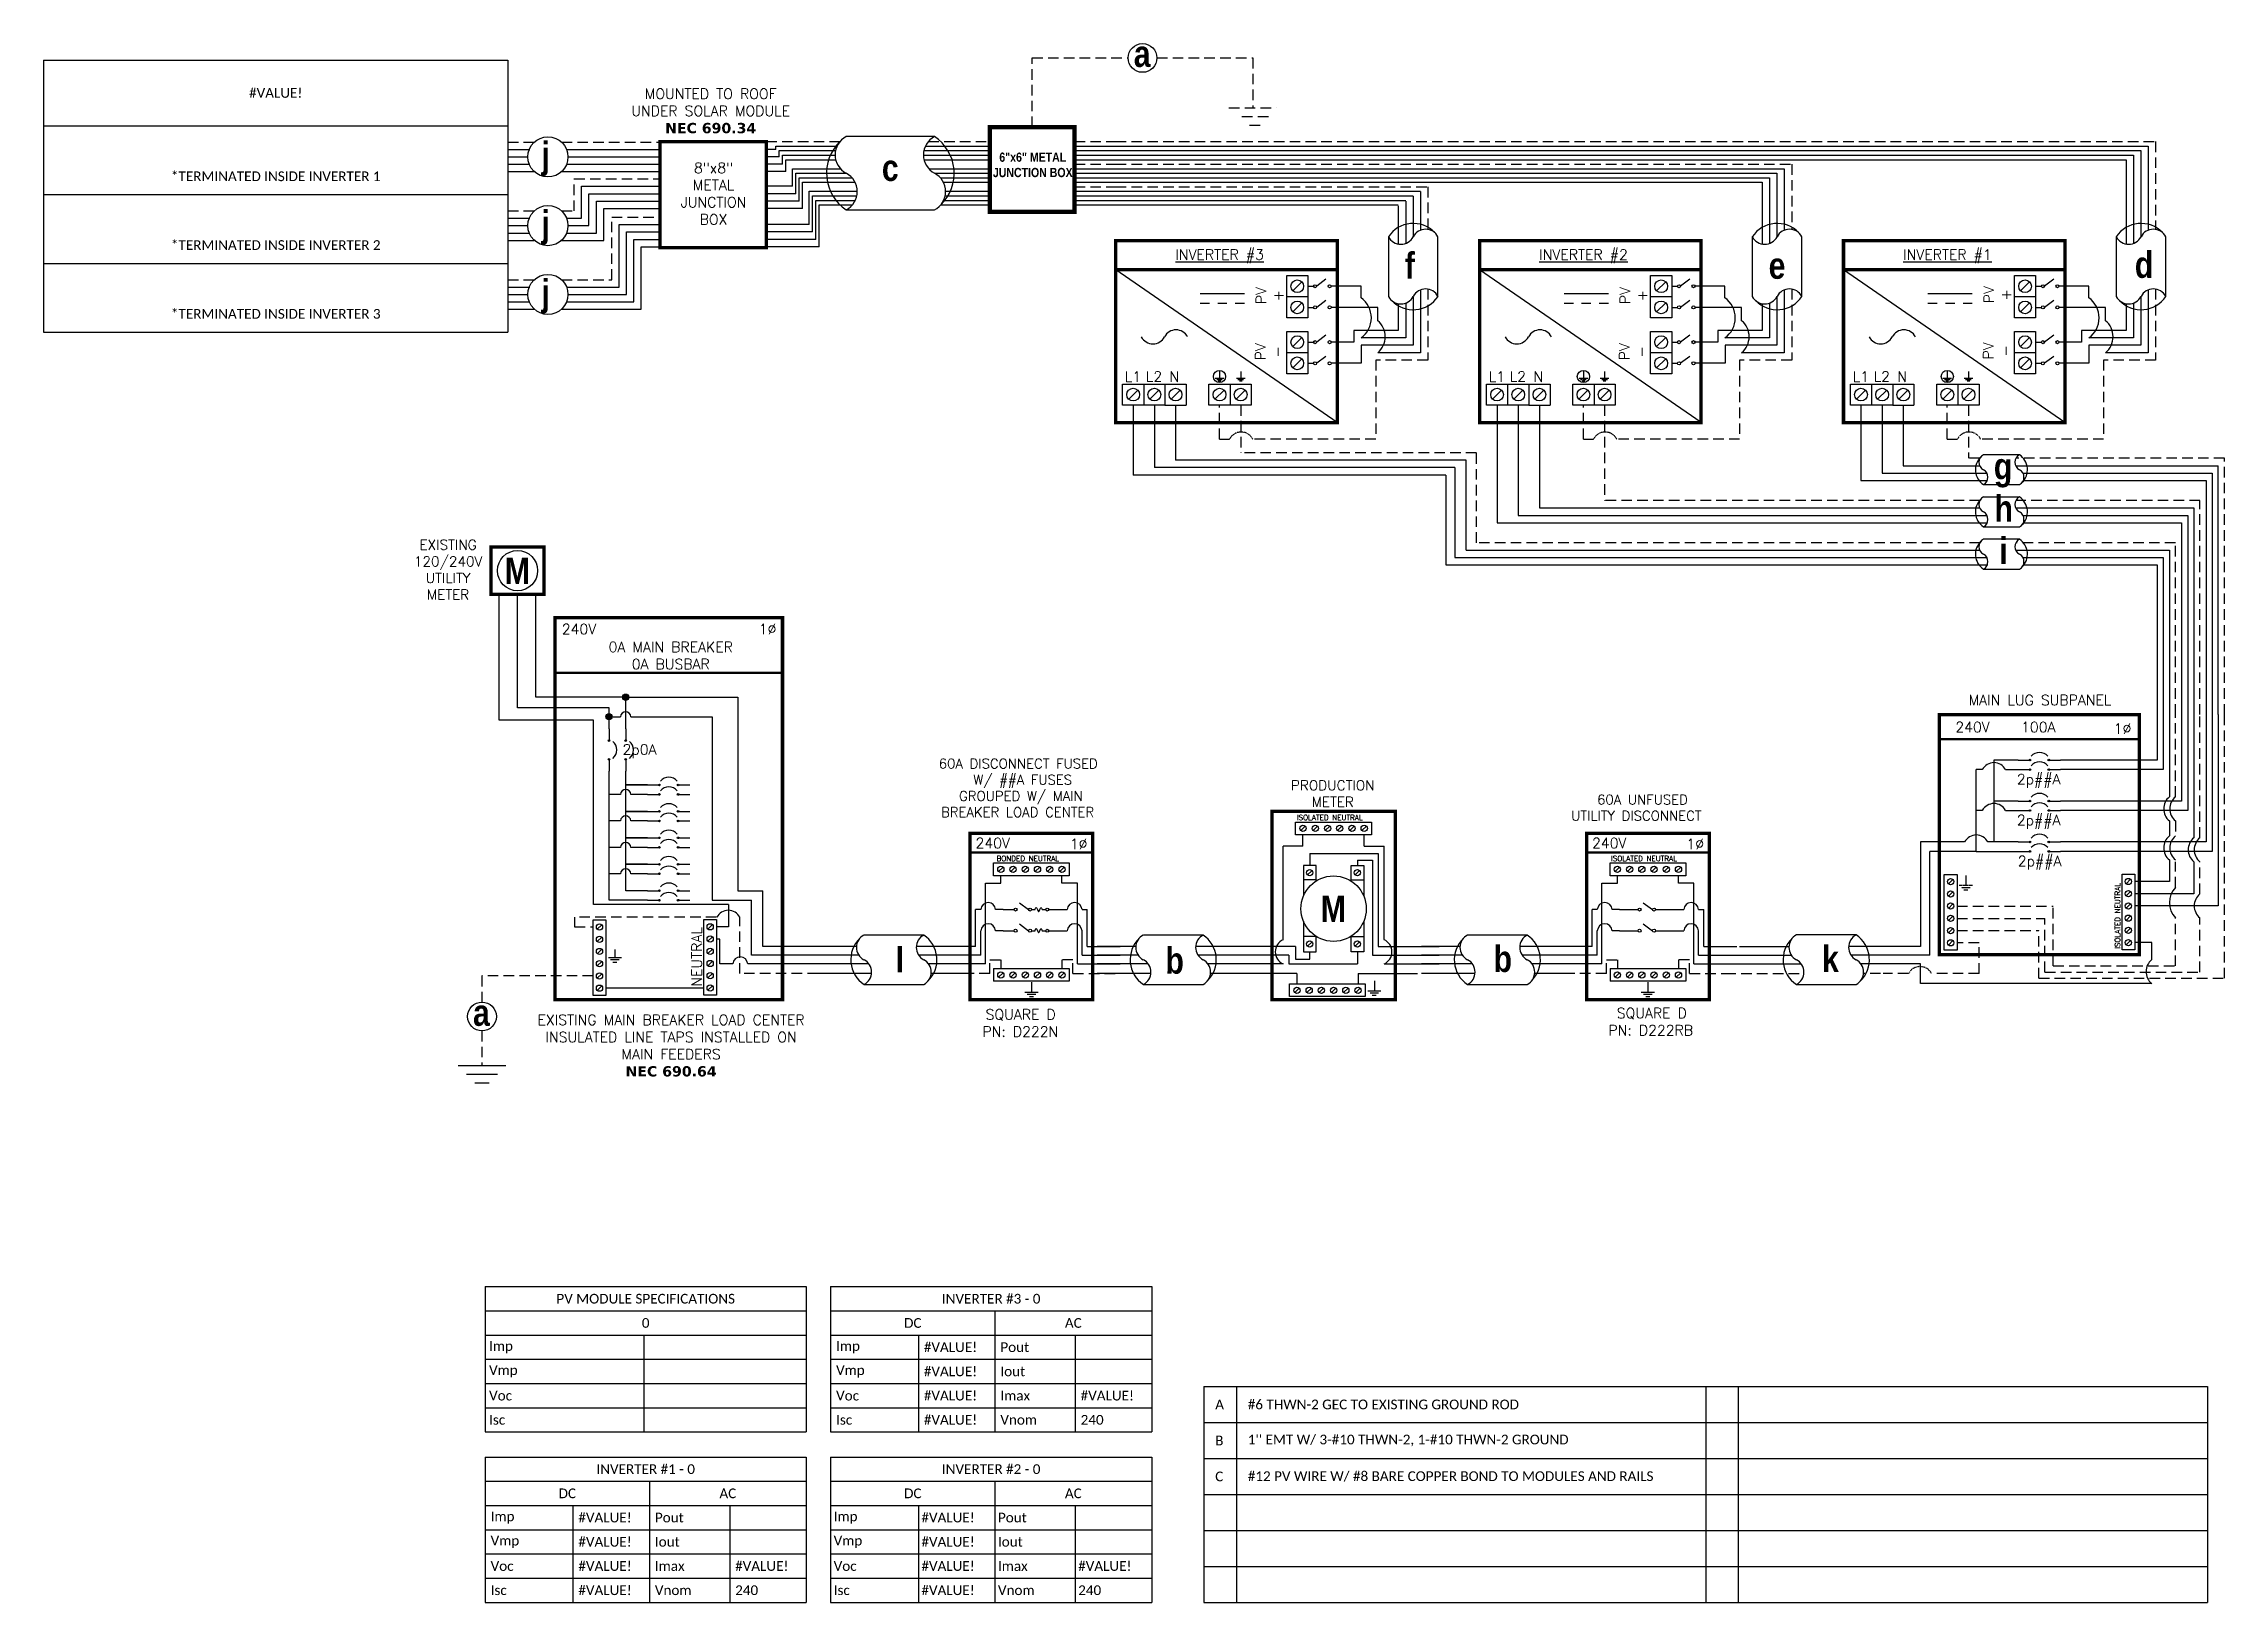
# Model space of a CAD drawing. Header units: feet. Extents: x 9649 to 10425, y 21606 to 22161.
import ezdxf

# ---------------------------------------------------------------- set-up
doc = ezdxf.new("R2010")
doc.units = ezdxf.units.FT
doc.header["$MEASUREMENT"] = 0
doc.linetypes.add('HIDDEN', pattern=[0.375, 0.25, -0.125])
for name, color, linetype in [('ONE LINE BLOCKS', 7, 'Continuous'), ('TABLES', 7, 'Continuous'), ('TEXT', 7, 'Continuous'), ('Z - TITLEBLOCK TXT', 7, 'Continuous')]:
    doc.layers.add(name, color=color, linetype=linetype)
doc.styles.add('ONE LINE TXT', font='techb___.ttf')
doc.styles.get("Standard").update_dxf_attribs({"font": 'simplex.shx'})

msp = doc.modelspace()

# ---------------------------------------------------------------- texts
at = {"layer": 'ONE LINE BLOCKS', "color": 1, "linetype": 'Continuous', "insert": (10000.91, 22122.21), "char_height": 3.2756, "width": 28.3929, "attachment_point": 2, "style": 'ONE LINE TXT'}
msp.add_mtext('6"x6" METAL JUNCTION BOX  ', dxfattribs=at)
at = {"layer": 'TABLES', "color": 1, "linetype": 'Continuous'}
for s, p in [('%%UINVERTER #3', (10051.63, 22084.09)), ('%%UINVERTER #2', (10181.06, 22084.09)), ('%%UINVERTER #1', (10310.49, 22084.09))]:
    msp.add_text(s, height=3.6576, dxfattribs=at).set_placement(p)
at = {"layer": 'TEXT', "color": 1, "attachment_point": 5}
for s, width, gutter_width, insert, char_height in [(' \\PMOUNTED TO ROOF \\PUNDER SOLAR MODULE\\P{\\fVerdana|b1|i0|c0|p34;NEC 690.34}', 71.6407, 7.17, (9886.35, 22140.03), 3.6576), ('8"x8" METAL JUNCTION BOX ', 0.4767, 7.17, (9887.38, 22107.59), 3.6576), ('L1', 0.1481, 0.75, (10036.58, 22042.51), 3.658), ('L2', 0.1481, 0.75, (10044.04, 22042.54), 3.658), ('N', 0.1481, 0.75, (10051.29, 22042.48), 3.66), ('L1', 0.1481, 0.75, (10166.01, 22042.51), 3.658), ('L2', 0.1481, 0.75, (10173.47, 22042.54), 3.658), ('N', 0.1481, 0.75, (10180.72, 22042.48), 3.66), ('L1', 0.1481, 0.75, (10295.44, 22042.51), 3.658), ('L2', 0.1481, 0.75, (10302.9, 22042.54), 3.658), ('N', 0.1481, 0.75, (10310.15, 22042.48), 3.66)]:
    msp.add_mtext_dynamic_manual_height_columns(s, width=width, gutter_width=gutter_width, heights=[0], dxfattribs=dict(at, insert=insert, char_height=char_height))
at = {"layer": 'TEXT', "color": 1, "char_height": 3.658, "attachment_point": 5, "rotation": 90}
for s, width, insert in [('PV +', 2.8378, (10085.17, 22071.3)), ('PV +', 2.8378, (10214.6, 22071.3)), ('PV +', 2.8378, (10344.03, 22071.64)), ('PV -', 2.8013, (10084.94, 22051.33)), ('PV -', 2.8013, (10214.37, 22051.33)), ('PV -', 2.8013, (10343.8, 22051.67))]:
    msp.add_mtext_dynamic_manual_height_columns(s, width=width, gutter_width=0.75, heights=[0], dxfattribs=dict(at, insert=insert))
at = {"layer": 'Z - TITLEBLOCK TXT', "color": 1, "linetype": 'Continuous', "char_height": 9.3833, "attachment_point": 1, "style": 'ONE LINE TXT'}
for s, insert in [('{\\W1;\\C256;a}', (10036.85, 22162.05)), ('{\\W1;\\C256;j}', (9826.16, 22126.07)), ('{\\W1;\\C256;c}', (9947.25, 22121.49)), ('{\\W1;\\C256;j}', (9826.16, 22101.6)), ('{\\W1;\\C256;f}', (10133.22, 22086.68)), ('{\\W1;\\C256;e}', (10262.65, 22086.68)), ('{\\W1;\\C256;d}', (10392.9, 22087.02)), ('{\\W1;\\C256;j}', (9826.16, 22077.13)), ('{\\W1;\\C256;g}', (10342.75, 22015.3)), ('{\\W1;\\C256;h}', (10342.99, 22000.28)), ('{\\W1;\\C256;i}', (10344.71, 21985.25)), ('{\\W1;\\C256;I}', (9952.18, 21839.97)), ('{\\W1;\\C256;b}', (10048.1, 21839.47)), ('{\\W1;\\C256;b}', (10164.82, 21840.08)), ('{\\W1;\\C256;k}', (10281.64, 21840.08))]:
    msp.add_mtext_dynamic_manual_height_columns(s, width=0.1385, gutter_width=2.13, heights=[0], dxfattribs=dict(at, insert=insert))

# ---------------------------------------------------------------- blocks, each defined once
blk = doc.blocks.new('*T12')
at = {"layer": 'Z - TITLEBLOCK TXT', "color": 0, "lineweight": -2, "transparency": 16777216}
for p, q in [((0, 0), (165.11, 0)), ((0, 0), (0, -96.74)), ((165.11, 0), (165.11, -96.74)), ((0, -23.32), (165.11, -23.32)), ((0, -47.8), (165.11, -47.8)), ((0, -72.27), (165.11, -72.27)), ((0, -96.74), (165.11, -96.74))]:
    blk.add_line(p, q, dxfattribs=at)
at = {"layer": 'Z - TITLEBLOCK TXT', "color": 0, "linetype": 'Continuous', "transparency": 16777216, "char_height": 3.4544, "width": 156.9097, "attachment_point": 5}
for s, insert in [('{\\fCalibri|b0|i0|c0;#VALUE!', (82.56, -11.66)), ('{\\fCalibri|b0|i0|c0;^J^J*TERMINATED INSIDE INVERTER 1', (82.56, -35.56)), ('{\\fCalibri|b0|i0|c0;^J^J*TERMINATED INSIDE INVERTER 2', (82.56, -60.03)), ('{\\fCalibri|b0|i0|c0;^J^J*TERMINATED INSIDE INVERTER 3', (82.56, -84.5))]:
    blk.add_mtext(s, dxfattribs=dict(at, insert=insert))
blk = doc.blocks.new('*U11')
at = {"layer": 'ONE LINE BLOCKS', "linetype": 'Continuous'}
h = blk.add_hatch(color=1, dxfattribs=at)
h.dxf.hatch_style = 1
edge = h.paths.add_edge_path()
edge.add_arc((52.27, 75.95), 0.291, 0, 360)
h = blk.add_hatch(color=1, dxfattribs=at)
h.dxf.hatch_style = 1
edge = h.paths.add_edge_path()
edge.add_arc((52.27, 72.57), 0.291, 0, 360)
h = blk.add_hatch(color=1, dxfattribs=at)
h.dxf.hatch_style = 1
edge = h.paths.add_edge_path()
edge.add_arc((58.94, 75.95), 0.291, 0, 360)
h = blk.add_hatch(color=1, dxfattribs=at)
h.dxf.hatch_style = 1
edge = h.paths.add_edge_path()
edge.add_arc((58.94, 72.57), 0.291, 0, 360)
h = blk.add_hatch(color=1, dxfattribs=at)
h.dxf.hatch_style = 1
edge = h.paths.add_edge_path()
edge.add_arc((52.27, 61.39), 0.291, 0, 360)
h = blk.add_hatch(color=1, dxfattribs=at)
h.dxf.hatch_style = 1
edge = h.paths.add_edge_path()
edge.add_arc((52.27, 58.01), 0.291, 0, 360)
h = blk.add_hatch(color=1, dxfattribs=at)
h.dxf.hatch_style = 1
edge = h.paths.add_edge_path()
edge.add_arc((58.94, 61.39), 0.291, 0, 360)
h = blk.add_hatch(color=1, dxfattribs=at)
h.dxf.hatch_style = 1
edge = h.paths.add_edge_path()
edge.add_arc((58.94, 58.01), 0.291, 0, 360)
h = blk.add_hatch(color=1, dxfattribs=at)
h.dxf.hatch_style = 1
edge = h.paths.add_edge_path()
edge.add_arc((52.27, 46.83), 0.291, 0, 360)
h = blk.add_hatch(color=1, dxfattribs=at)
h.dxf.hatch_style = 1
edge = h.paths.add_edge_path()
edge.add_arc((58.94, 46.83), 0.291, 0, 360)
h = blk.add_hatch(color=1, dxfattribs=at)
h.dxf.hatch_style = 1
edge = h.paths.add_edge_path()
edge.add_arc((52.27, 43.45), 0.291, 0, 360)
h = blk.add_hatch(color=1, dxfattribs=at)
h.dxf.hatch_style = 1
edge = h.paths.add_edge_path()
edge.add_arc((58.94, 43.45), 0.291, 0, 360)
at = {"color": 7, "linetype": 'Continuous'}
for p, q in [((97.46, 92.13), (97.46, 75.95)), ((106.16, 92.13), (106.16, 61.39)), ((114.86, 92.13), (114.86, 46.83)), ((48.07, 75.95), (39.41, 75.95)), ((39.41, 75.95), (39.41, 61.39)), ((97.46, 75.95), (63.14, 75.95)), ((48.07, 61.39), (39.41, 61.39)), ((39.41, 61.39), (39.41, 46.83)), ((106.16, 61.39), (63.14, 61.39)), ((29, 46.83), (13.32, 46.83)), ((13.32, 46.83), (13.32, 9.66)), ((48.07, 46.83), (37.24, 46.83)), ((114.86, 46.83), (63.14, 46.83)), ((13.32, 9.66), (0, 9.66))]:
    blk.add_line(p, q, dxfattribs=at)
at = {"color": 10, "linetype": 'Continuous'}
for p, q in [((99.63, 92.13), (99.63, 72.57)), ((108.33, 92.13), (108.33, 58.01)), ((117.03, 92.13), (117.03, 43.45)), ((33.12, 58.01), (33.12, 72.57)), ((35.29, 72.57), (33.12, 72.57)), ((43.53, 72.57), (48.07, 72.57)), ((99.63, 72.57), (63.14, 72.57)), ((33.12, 43.45), (33.12, 58.01)), ((35.29, 58.01), (33.12, 58.01)), ((43.53, 58.01), (48.07, 58.01)), ((108.33, 58.01), (63.14, 58.01)), ((33.12, 43.45), (16.61, 43.45)), ((16.61, 6.49), (16.61, 43.45)), ((33.12, 43.45), (48.07, 43.45)), ((117.03, 43.45), (63.14, 43.45)), ((16.61, 6.49), (0, 6.49))]:
    blk.add_line(p, q, dxfattribs=at)
at = {"color": 253, "linetype": 'Continuous'}
for p, q in [((101.81, 92.13), (101.81, 62.88)), ((110.51, 92.13), (110.51, 48.32)), ((119.21, 92.13), (119.21, 24.07)), ((101.81, 54.32), (101.81, 48.99)), ((101.81, 40.44), (101.81, 32.77)), ((110.51, 39.76), (110.51, 28.42)), ((101.81, 32.77), (89.53, 32.77)), ((110.51, 28.42), (89.53, 28.42)), ((119.21, 24.07), (89.53, 24.07)), ((95.54, 11.02), (89.53, 11.02)), ((95.54, 5), (95.54, 11.02)), ((13.32, 3.45), (0, 3.45)), ((13.32, -3.56), (13.32, 3.45)), ((95.54, -3.56), (13.32, -3.56))]:
    blk.add_line(p, q, dxfattribs=at)
at = {"color": 10, "linetype": 'Continuous'}
for centre in [(39.41, 70.41), (39.41, 55.85)]:
    blk.add_arc(centre, 4.65, 27.66392, 152.33608, dxfattribs=at)
at = {"color": 253, "linetype": 'Continuous'}
for centre in [(105.39, 58.6), (105.39, 44.71), (114.09, 44.04), (99.12, 0.72)]:
    blk.add_arc(centre, 5.58, 129.92155, 230.07845, dxfattribs=at)
at = {"color": 7, "linetype": 'Continuous'}
blk.add_arc((33.12, 44.67), 4.65, 27.66392, 152.33608, dxfattribs=at)
at = {"layer": 'ONE LINE BLOCKS', "lineweight": 50}
blk.add_line((20.02, 83.43), (91.19, 83.43), dxfattribs=at)
at = {"layer": 'ONE LINE BLOCKS', "lineweight": 50, "const_width": 1.19}
blk.add_lwpolyline([(20.02, 6.67), (20.02, 92.13), (91.19, 92.13), (91.19, 6.67)], close=True, dxfattribs=at)
at = {"layer": 'TEXT', "color": 92, "linetype": 'HIDDEN', "ltscale": 15}
for p, q in [((103.98, 62.88), (103.98, 92.13)), ((112.68, 48.32), (112.68, 92.13)), ((121.38, -1.65), (121.38, 92.13)), ((103.98, 54.32), (103.98, 48.99)), ((103.98, 30.67), (103.98, 39.76)), ((112.68, 28.34), (112.68, 39.76)), ((26.29, 24), (60.5, 24)), ((60.5, 2.72), (60.5, 24)), ((26.29, 19.65), (57.58, 19.65)), ((57.58, 0.54), (57.58, 19.65)), ((103.98, 2.72), (103.98, 19.79)), ((112.68, 0.54), (112.68, 19.79)), ((26.29, 15.3), (55.38, 15.3)), ((34.13, 10.94), (26.29, 10.94)), ((34.13, 0), (34.13, 10.94)), ((55.38, -1.65), (55.38, 15.3)), ((9.01, 0), (0, 0)), ((34.13, 0), (17.25, 0)), ((57.58, 0.54), (112.68, 0.54)), ((60.5, 2.72), (103.98, 2.72)), ((55.38, -1.65), (121.38, -1.65))]:
    blk.add_line(p, q, dxfattribs=at)
at = {"layer": 'TEXT', "color": 92, "linetype": 'HIDDEN', "flags": 128}
for points in [[(27.06, 31.42), (31.74, 31.42)], [(29.4, 34.92), (29.4, 31.42)], [(30.93, 30.55), (27.87, 30.55)], [(30.12, 29.68), (28.68, 29.68)]]:
    blk.add_lwpolyline(points, dxfattribs=at)
at = {"layer": 'TEXT', "color": 92, "linetype": 'Continuous', "ltscale": 4}
for centre, radius, start, end in [((107.45, 58.6), 5.51, 129.05896, 230.94104), ((107.45, 44.71), 5.51, 129.05896, 230.94104), ((116.15, 44.04), 5.51, 129.05896, 230.94104), ((109.89, 25.23), 8.03, 137.37784, 222.62216), ((116.15, 24.07), 5.51, 129.05896, 230.94104)]:
    blk.add_arc(centre, radius, start, end, dxfattribs=at)
at = {"layer": 'TEXT', "color": 92, "linetype": 'HIDDEN', "ltscale": 0.3}
blk.add_arc((13.13, -2.16), 4.65, 27.66392, 152.33608, dxfattribs=at)
at = {"layer": 'Z - TITLEBLOCK TXT', "color": 1, "linetype": 'Continuous'}
for p, q in [((21.75, 8.35), (21.75, 35.29)), ((21.75, 35.29), (26.29, 35.29)), ((26.29, 35.29), (26.29, 8.35)), ((84.99, 8.42), (84.99, 35.37)), ((84.99, 35.37), (89.53, 35.37)), ((89.53, 35.37), (89.53, 8.42)), ((26.29, 8.35), (21.75, 8.35)), ((89.53, 8.42), (84.99, 8.42))]:
    blk.add_line(p, q, dxfattribs=at)
at = {"layer": 'Z - TITLEBLOCK TXT', "color": 4, "linetype": 'Continuous'}
for p, q in [((24.81, 33.48), (23.24, 31.91)), ((88.04, 33.56), (86.47, 31.98)), ((24.81, 29.13), (23.24, 27.56)), ((24.81, 24.78), (23.24, 23.21)), ((88.04, 29.2), (86.47, 27.63)), ((88.04, 24.85), (86.47, 23.28)), ((24.81, 20.43), (23.24, 18.86)), ((24.81, 16.08), (23.24, 14.51)), ((88.04, 20.5), (86.47, 18.93)), ((88.04, 16.15), (86.47, 14.58)), ((24.81, 11.73), (23.24, 10.16)), ((88.04, 11.8), (86.47, 10.23))]:
    blk.add_line(p, q, dxfattribs=at)
at = {"layer": 'Z - TITLEBLOCK TXT', "color": 1, "linetype": 'Continuous', "flags": 128}
for points in [[(48.07, 75.95), (52.27, 75.95)], [(48.07, 75.95), (52.27, 75.95)], [(48.07, 72.57), (52.27, 72.57)], [(48.07, 72.57), (52.27, 72.57)], [(58.94, 75.95), (63.14, 75.95)], [(58.94, 72.57), (63.14, 72.57)], [(48.07, 61.39), (52.27, 61.39)], [(48.07, 61.39), (52.27, 61.39)], [(48.07, 58.01), (52.27, 58.01)], [(48.07, 58.01), (52.27, 58.01)], [(58.94, 61.39), (63.14, 61.39)], [(58.94, 58.01), (63.14, 58.01)], [(48.07, 46.83), (52.27, 46.83)], [(48.07, 46.83), (52.27, 46.83)], [(58.94, 46.83), (63.14, 46.83)], [(48.07, 43.45), (52.27, 43.45)], [(48.07, 43.45), (52.27, 43.45)], [(58.94, 43.45), (63.14, 43.45)]]:
    blk.add_lwpolyline(points, dxfattribs=at)
at = {"layer": 'Z - TITLEBLOCK TXT', "color": 1, "linetype": 'Continuous'}
for centre in [(52.27, 75.95), (52.27, 72.57), (58.94, 75.95), (58.94, 72.57), (52.27, 61.39), (52.27, 58.01), (58.94, 61.39), (58.94, 58.01), (52.27, 46.83), (58.94, 46.83), (52.27, 43.45), (58.94, 43.45)]:
    blk.add_circle(centre, 0.291, dxfattribs=at)
at = {"layer": 'Z - TITLEBLOCK TXT', "color": 4, "linetype": 'Continuous'}
for centre in [(24.02, 32.7), (87.26, 32.77), (24.02, 28.35), (24.02, 24), (87.26, 28.42), (87.26, 24.07), (24.02, 19.65), (24.02, 15.3), (87.26, 19.72), (87.26, 15.37), (24.02, 10.94), (87.26, 11.02)]:
    blk.add_circle(centre, 1.11, dxfattribs=at)
at = {"layer": 'Z - TITLEBLOCK TXT', "color": 1, "linetype": 'Continuous'}
for centre in [(55.6, 74.75), (55.6, 71.37), (55.6, 60.19), (55.6, 56.81), (55.6, 45.63), (55.6, 42.25)]:
    blk.add_arc(centre, 3.93, 40.3392, 139.6608, dxfattribs=at)
at = {"layer": 'TABLES', "color": 1, "linetype": 'Continuous'}
for p in [(47.57, 67.33), (47.57, 52.77), (47.91, 38.21)]:
    blk.add_text('2p##A', height=3.658, dxfattribs=at).set_placement(p)
at = {"layer": 'TABLES', "color": 4, "linetype": 'Continuous'}
blk.add_text('ISOLATED NEUTRAL', height=1.8743, rotation=90, dxfattribs=at).set_placement((84.33, 8.78))
at = {"layer": 'TEXT', "color": 1, "attachment_point": 5}
for s, width, gutter_width, insert, char_height in [('MAIN LUG SUBPANEL ', 62.3984, 7.17, (55.8, 97.31), 3.6576), ('240V', 0.1481, 0.75, (31.81, 87.69), 3.658), ('100A', 0.1481, 0.75, (55.19, 87.69), 3.658), ('1∅', 0.1481, 0.75, (85.17, 87.17), 3.658)]:
    blk.add_mtext_dynamic_manual_height_columns(s, width=width, gutter_width=gutter_width, heights=[0], dxfattribs=dict(at, insert=insert, char_height=char_height))
blk = doc.blocks.new('*T13')
at = {"layer": 'Z - TITLEBLOCK TXT', "color": 0, "lineweight": -2, "transparency": 16777216}
for p, q in [((0, 0), (114.19, 0)), ((0, 0), (0, -51.7)), ((114.19, 0), (114.19, -51.7)), ((0, -8.62), (114.19, -8.62)), ((58.43, -8.62), (58.43, -51.7)), ((0, -17.23), (114.19, -17.23)), ((31.22, -17.23), (31.22, -51.7)), ((86.98, -17.23), (86.98, -51.7)), ((0, -25.85), (114.19, -25.85)), ((0, -34.47), (114.19, -34.47)), ((0, -43.08), (114.19, -43.08)), ((0, -51.7), (114.19, -51.7))]:
    blk.add_line(p, q, dxfattribs=at)
at = {"layer": 'Z - TITLEBLOCK TXT', "color": 0, "linetype": 'Continuous', "transparency": 16777216, "char_height": 3.4544}
for s, insert, width, attachment_point in [('{\\fCalibri|b0|i0|c0;INVERTER #1 - 0', (57.09, -4.31), 110.3293, 5), ('{\\fCalibri|b0|i0|c0;DC', (29.22, -12.93), 54.5755, 5), ('{\\fCalibri|b0|i0|c0;AC', (86.31, -12.93), 51.8976, 5), ('{\\fCalibri|b0|i0|c0;Imp', (1.93, -21.54), 27.3681, 4), ('{\\fCalibri|b0|i0|c0;#VALUE!', (33.15, -21.54), 23.3513, 4), ('{\\fCalibri|b0|i0|c0;Pout', (60.36, -21.54), 24.6902, 4), ('{\\fCalibri|b0|i0|c0;', (88.91, -21.54), 23.3513, 4), ('{\\fCalibri|b0|i0|c0;Vmp', (1.93, -30.16), 27.3681, 4), ('{\\fCalibri|b0|i0|c0;#VALUE!', (33.15, -30.16), 23.3513, 4), ('{\\fCalibri|b0|i0|c0;Iout', (60.36, -30.16), 24.6902, 4), ('{\\fCalibri|b0|i0|c0;', (88.91, -30.16), 23.3513, 4), ('{\\fCalibri|b0|i0|c0;Voc', (1.93, -38.78), 27.3681, 4), ('{\\fCalibri|b0|i0|c0;#VALUE!', (33.15, -38.78), 23.3513, 4), ('{\\fCalibri|b0|i0|c0;Imax', (60.36, -38.78), 24.6902, 4), ('{\\fCalibri|b0|i0|c0;#VALUE!', (88.91, -38.78), 23.3513, 4), ('{\\fCalibri|b0|i0|c0;Isc', (1.93, -47.39), 27.3681, 4), ('{\\fCalibri|b0|i0|c0;#VALUE!', (33.15, -47.39), 23.3513, 4), ('{\\fCalibri|b0|i0|c0;Vnom', (60.36, -47.39), 24.6902, 4), ('{\\fCalibri|b0|i0|c0;240', (88.91, -47.39), 23.3513, 4)]:
    blk.add_mtext(s, dxfattribs=dict(at, insert=insert, width=width, attachment_point=attachment_point))
blk = doc.blocks.new('*T14')
at = {"layer": 'Z - TITLEBLOCK TXT', "color": 0, "lineweight": -2, "transparency": 16777216}
for p, q in [((0, 0), (114.19, 0)), ((0, 0), (0, -51.7)), ((114.19, 0), (114.19, -51.7)), ((0, -8.62), (114.19, -8.62)), ((58.43, -8.62), (58.43, -51.7)), ((0, -17.23), (114.19, -17.23)), ((31.22, -17.23), (31.22, -51.7)), ((86.98, -17.23), (86.98, -51.7)), ((0, -25.85), (114.19, -25.85)), ((0, -34.47), (114.19, -34.47)), ((0, -43.08), (114.19, -43.08)), ((0, -51.7), (114.19, -51.7))]:
    blk.add_line(p, q, dxfattribs=at)
at = {"layer": 'Z - TITLEBLOCK TXT', "color": 0, "linetype": 'Continuous', "transparency": 16777216, "char_height": 3.4544}
for s, insert, width, attachment_point in [('{\\fCalibri|b0|i0|c0;INVERTER #2 - 0', (57.09, -4.31), 112.0547, 5), ('{\\fCalibri|b0|i0|c0;DC', (29.22, -12.93), 56.3009, 5), ('{\\fCalibri|b0|i0|c0;AC', (86.31, -12.93), 53.623, 5), ('{\\fCalibri|b0|i0|c0;Imp', (1.07, -21.54), 29.0935, 4), ('{\\fCalibri|b0|i0|c0;#VALUE!', (32.29, -21.54), 25.0767, 4), ('{\\fCalibri|b0|i0|c0;Pout', (59.5, -21.54), 26.4156, 4), ('{\\fCalibri|b0|i0|c0;', (88.04, -21.54), 25.0767, 4), ('{\\fCalibri|b0|i0|c0;Vmp', (1.07, -30.16), 29.0935, 4), ('{\\fCalibri|b0|i0|c0;#VALUE!', (32.29, -30.16), 25.0767, 4), ('{\\fCalibri|b0|i0|c0;Iout', (59.5, -30.16), 26.4156, 4), ('{\\fCalibri|b0|i0|c0;', (88.04, -30.16), 25.0767, 4), ('{\\fCalibri|b0|i0|c0;Voc', (1.07, -38.78), 29.0935, 4), ('{\\fCalibri|b0|i0|c0;#VALUE!', (32.29, -38.78), 25.0767, 4), ('{\\fCalibri|b0|i0|c0;Imax', (59.5, -38.78), 26.4156, 4), ('{\\fCalibri|b0|i0|c0;#VALUE!', (88.04, -38.78), 25.0767, 4), ('{\\fCalibri|b0|i0|c0;Isc', (1.07, -47.39), 29.0935, 4), ('{\\fCalibri|b0|i0|c0;#VALUE!', (32.29, -47.39), 25.0767, 4), ('{\\fCalibri|b0|i0|c0;Vnom', (59.5, -47.39), 26.4156, 4), ('{\\fCalibri|b0|i0|c0;240', (88.04, -47.39), 25.0767, 4)]:
    blk.add_mtext(s, dxfattribs=dict(at, insert=insert, width=width, attachment_point=attachment_point))
blk = doc.blocks.new('*T15')
at = {"layer": 'Z - TITLEBLOCK TXT', "color": 0, "lineweight": -2, "transparency": 16777216}
for p, q in [((0, 0), (114.19, 0)), ((0, 0), (0, -51.7)), ((114.19, 0), (114.19, -51.7)), ((0, -8.62), (114.19, -8.62)), ((58.43, -8.62), (58.43, -51.7)), ((0, -17.23), (114.19, -17.23)), ((31.22, -17.23), (31.22, -51.7)), ((86.98, -17.23), (86.98, -51.7)), ((0, -25.85), (114.19, -25.85)), ((0, -34.47), (114.19, -34.47)), ((0, -43.08), (114.19, -43.08)), ((0, -51.7), (114.19, -51.7))]:
    blk.add_line(p, q, dxfattribs=at)
at = {"layer": 'Z - TITLEBLOCK TXT', "color": 0, "linetype": 'Continuous', "transparency": 16777216, "char_height": 3.4544}
for s, insert, width, attachment_point in [('{\\fCalibri|b0|i0|c0;INVERTER #3 - 0', (57.09, -4.31), 110.3293, 5), ('{\\fCalibri|b0|i0|c0;DC', (29.22, -12.93), 54.5755, 5), ('{\\fCalibri|b0|i0|c0;AC', (86.31, -12.93), 51.8976, 5), ('{\\fCalibri|b0|i0|c0;Imp', (1.93, -21.54), 27.3681, 4), ('{\\fCalibri|b0|i0|c0;#VALUE!', (33.15, -21.54), 23.3513, 4), ('{\\fCalibri|b0|i0|c0;Pout', (60.36, -21.54), 24.6902, 4), ('{\\fCalibri|b0|i0|c0;', (88.91, -21.54), 23.3513, 4), ('{\\fCalibri|b0|i0|c0;Vmp', (1.93, -30.16), 27.3681, 4), ('{\\fCalibri|b0|i0|c0;#VALUE!', (33.15, -30.16), 23.3513, 4), ('{\\fCalibri|b0|i0|c0;Iout', (60.36, -30.16), 24.6902, 4), ('{\\fCalibri|b0|i0|c0;', (88.91, -30.16), 23.3513, 4), ('{\\fCalibri|b0|i0|c0;Voc', (1.93, -38.78), 27.3681, 4), ('{\\fCalibri|b0|i0|c0;#VALUE!', (33.15, -38.78), 23.3513, 4), ('{\\fCalibri|b0|i0|c0;Imax', (60.36, -38.78), 24.6902, 4), ('{\\fCalibri|b0|i0|c0;#VALUE!', (88.91, -38.78), 23.3513, 4), ('{\\fCalibri|b0|i0|c0;Isc', (1.93, -47.39), 27.3681, 4), ('{\\fCalibri|b0|i0|c0;#VALUE!', (33.15, -47.39), 23.3513, 4), ('{\\fCalibri|b0|i0|c0;Vnom', (60.36, -47.39), 24.6902, 4), ('{\\fCalibri|b0|i0|c0;240', (88.91, -47.39), 23.3513, 4)]:
    blk.add_mtext(s, dxfattribs=dict(at, insert=insert, width=width, attachment_point=attachment_point))
blk = doc.blocks.new('*T16')
at = {"layer": 'Z - TITLEBLOCK TXT', "color": 0, "lineweight": -2, "transparency": 16777216}
for p, q in [((0, 0), (114.19, 0)), ((0, 0), (0, -51.69)), ((114.19, 0), (114.19, -51.69)), ((0, -8.62), (114.19, -8.62)), ((0, -17.23), (114.19, -17.23)), ((56.41, -17.23), (56.41, -51.69)), ((0, -25.85), (114.19, -25.85)), ((0, -34.46), (114.19, -34.46)), ((0, -43.08), (114.19, -43.08)), ((0, -51.69), (114.19, -51.69))]:
    blk.add_line(p, q, dxfattribs=at)
at = {"layer": 'Z - TITLEBLOCK TXT', "color": 0, "linetype": 'Continuous', "transparency": 16777216, "char_height": 3.4544}
for s, insert, width, attachment_point in [('{\\fCalibri|b0|i0|c0;PV MODULE SPECIFICATIONS', (57.09, -4.31), 111.433, 5), ('{\\fCalibri|b0|i0|c0;0', (57.09, -12.92), 111.433, 5), ('{\\fCalibri|b0|i0|c0;Imp', (1.38, -21.54), 53.6551, 4), ('{\\fCalibri|b0|i0|c0;', (57.78, -21.54), 55.0254, 4), ('{\\fCalibri|b0|i0|c0;Vmp', (1.38, -30.15), 53.6551, 4), ('{\\fCalibri|b0|i0|c0;', (57.78, -30.15), 55.0254, 4), ('{\\fCalibri|b0|i0|c0;Voc', (1.38, -38.77), 53.6551, 4), ('{\\fCalibri|b0|i0|c0;', (57.78, -38.77), 55.0254, 4), ('{\\fCalibri|b0|i0|c0;Isc', (1.38, -47.39), 53.6551, 4), ('{\\fCalibri|b0|i0|c0;', (57.78, -47.39), 55.0254, 4)]:
    blk.add_mtext(s, dxfattribs=dict(at, insert=insert, width=width, attachment_point=attachment_point))
blk = doc.blocks.new('*T17')
at = {"linetype": 'ByBlock', "lineweight": -2, "transparency": 16777216}
for p, q in [((0, 0), (357.03, 0)), ((0, 0), (0, -76.8)), ((11.58, 0), (11.58, -76.8)), ((178.51, 0), (178.51, -76.8)), ((190.1, 0), (190.1, -76.8)), ((357.03, 0), (357.03, -76.8)), ((0, -12.8), (357.03, -12.8)), ((0, -25.61), (357.03, -25.61)), ((0, -38.41), (357.03, -38.41)), ((0, -51.22), (357.03, -51.22)), ((0, -64.02), (357.03, -64.02)), ((0, -76.8), (357.03, -76.8))]:
    blk.add_line(p, q, dxfattribs=at)
at = {"color": 0, "linetype": 'Continuous', "transparency": 16777216, "char_height": 3.4544, "attachment_point": 4}
for s, insert, width in [('{\\fCalibri|b0|i0|c0;A', (4.06, -6.4), 3.4544), ('{\\fCalibri|b0|i0|c0;#6 THWN-2 GEC TO EXISTING GROUND ROD', (15.65, -6.4), 158.8026), ('{\\fCalibri|b0|i0|c0;', (182.58, -6.4), 3.4544), ('{\\fCalibri|b0|i0|c0;', (194.16, -6.4), 158.8095), ('{\\fCalibri|b0|i0|c0;B', (4.06, -19.21), 3.4544), ("{\\fCalibri|b0|i0|c0;1'' EMT W/ 3-#10 THWN-2, 1-#10 THWN-2 GROUND", (15.65, -19.21), 158.8026), ('{\\fCalibri|b0|i0|c0;', (182.58, -19.21), 3.4544), ('{\\fCalibri|b0|i0|c0;', (194.16, -19.21), 158.8095), ('{\\fCalibri|b0|i0|c0;C', (4.06, -32.01), 3.4544), ('{\\fCalibri|b0|i0|c0;#12 PV WIRE W/ #8 BARE COPPER BOND TO MODULES AND RAILS', (15.65, -32.01), 158.8026), ('{\\fCalibri|b0|i0|c0;', (182.58, -32.01), 3.4544), ('{\\fCalibri|b0|i0|c0;', (194.16, -32.01), 158.8095), ('{\\fCalibri|b0|i0|c0;', (4.06, -44.82), 3.4544), ('{\\fCalibri|b0|i0|c0;', (15.65, -44.82), 158.8026), ('{\\fCalibri|b0|i0|c0;', (182.58, -44.82), 3.4544), ('{\\fCalibri|b0|i0|c0;', (194.16, -44.82), 158.8095), ('{\\fCalibri|b0|i0|c0;', (4.06, -57.62), 3.4544), ('{\\fCalibri|b0|i0|c0;', (15.65, -57.62), 158.8026), ('{\\fCalibri|b0|i0|c0;', (182.58, -57.62), 3.4544), ('{\\fCalibri|b0|i0|c0;', (194.16, -57.62), 158.8095), ('{\\fCalibri|b0|i0|c0;', (4.06, -70.41), 3.4544), ('{\\fCalibri|b0|i0|c0;', (15.65, -70.41), 158.8026), ('{\\fCalibri|b0|i0|c0;', (182.58, -70.41), 3.4544), ('{\\fCalibri|b0|i0|c0;', (194.16, -70.41), 158.8095)]:
    blk.add_mtext(s, dxfattribs=dict(at, insert=insert, width=width))
blk = doc.blocks.new('M_METER PAN')
at = {"color": 253, "linetype": 'Continuous'}
for p, q in [((4.73, 8.02), (4.73, 8.75)), ((8.59, 8.02), (8.59, 8.75)), ((4.73, 8.02), (3.48, 8.02)), ((3.48, 2.14), (3.48, 8.02)), ((8.59, 8.02), (9.84, 8.02)), ((9.84, 2.14), (9.84, 8.02)), ((3.48, 0.61), (0, 0.61)), ((9.84, 0.61), (13.32, 0.61))]:
    blk.add_line(p, q, dxfattribs=at)
at = {"color": 7, "linetype": 'Continuous'}
for p, q in [((5.16, 7.56), (5.16, 6.82)), ((5.16, 7.56), (9.47, 7.56)), ((9.47, 7.56), (9.47, 1.71)), ((4.25, 1.71), (0, 1.71)), ((4.25, 1.71), (4.25, 0.9)), ((9.47, 1.71), (13.32, 1.71)), ((4.25, 0.9), (5.16, 0.9)), ((5.16, 0.9), (5.16, 1.37))]:
    blk.add_line(p, q, dxfattribs=at)
at = {"color": 10, "linetype": 'Continuous'}
for p, q in [((8.16, 7.14), (8.16, 6.82)), ((8.16, 7.14), (9.12, 7.14)), ((9.12, 7.14), (9.12, 1.15)), ((3.83, 1.15), (0, 1.15)), ((3.83, 1.15), (3.83, 0.61)), ((3.83, 0.61), (8.16, 0.61)), ((8.16, 1.37), (8.16, 0.61)), ((9.12, 1.15), (13.32, 1.15))]:
    blk.add_line(p, q, dxfattribs=at)
at = {"color": 1, "linetype": 'Continuous'}
for p, q in [((5.57, 5.9), (4.76, 5.9)), ((7.76, 5.9), (8.56, 5.9)), ((5.57, 2.33), (4.76, 2.33)), ((7.76, 2.33), (8.56, 2.33))]:
    blk.add_line(p, q, dxfattribs=at)
at = {"color": 253, "linetype": 'Continuous'}
for centre, start, end in [((3.82, 1.37), 113.9997, 246.0003), ((9.5, 1.37), 293.9997, 66.0003)]:
    blk.add_arc(centre, 0.835, start, end, dxfattribs=at)
at = {"layer": 'ONE LINE BLOCKS', "lineweight": 50, "const_width": 0.21}
blk.add_lwpolyline([(2.77, -1.65), (2.77, 10.22), (10.55, 10.22), (10.55, -1.65)], close=True, dxfattribs=at)
at = {"layer": 'TEXT', "color": 92, "linetype": 'HIDDEN', "ltscale": 15}
for p, q in [((4.35, 0), (0, 0)), ((4.35, 0), (4.35, -0.65)), ((8.2, 0), (8.2, -0.65)), ((8.2, 0), (13.32, 0))]:
    blk.add_line(p, q, dxfattribs=at)
at = {"layer": 'TEXT', "color": 92, "linetype": 'Continuous', "flags": 128}
for points in [[(8.81, -1.08), (9.64, -1.08)], [(9.5, -1.23), (8.96, -1.23)], [(9.23, -0.46), (9.23, -1.08)], [(9.35, -1.38), (9.1, -1.38)]]:
    blk.add_lwpolyline(points, dxfattribs=at)
at = {"layer": 'TEXT', "linetype": 'Continuous'}
blk.add_circle((6.66, 4.09), 2.06, dxfattribs=at)
at = {"layer": 'Z - TITLEBLOCK TXT', "color": 1, "linetype": 'Continuous'}
for p, q in [((4.27, 8.75), (4.27, 9.55)), ((4.27, 9.55), (9.05, 9.55)), ((9.05, 8.75), (4.27, 8.75)), ((9.05, 9.55), (9.05, 8.75)), ((4.76, 6.82), (4.76, 4.89)), ((5.57, 6.82), (4.76, 6.82)), ((5.57, 5.84), (5.57, 6.82)), ((7.76, 5.84), (7.76, 6.82)), ((7.76, 6.82), (8.56, 6.82)), ((8.56, 6.82), (8.56, 4.89)), ((4.76, 3.3), (4.76, 1.37)), ((8.56, 3.3), (8.56, 1.37)), ((5.57, 1.37), (5.57, 2.35)), ((7.76, 1.37), (7.76, 2.35)), ((4.76, 1.37), (5.57, 1.37)), ((8.56, 1.37), (7.76, 1.37)), ((3.89, -1.45), (3.89, -0.65)), ((3.89, -0.65), (8.66, -0.65)), ((8.66, -0.65), (8.66, -1.45)), ((8.66, -1.45), (3.89, -1.45))]:
    blk.add_line(p, q, dxfattribs=at)
at = {"layer": 'Z - TITLEBLOCK TXT', "color": 4, "linetype": 'Continuous'}
for p, q in [((4.87, 9.29), (4.6, 9.01)), ((5.64, 9.29), (5.37, 9.01)), ((6.42, 9.29), (6.14, 9.01)), ((7.19, 9.29), (6.91, 9.01)), ((7.96, 9.29), (7.68, 9.01)), ((8.73, 9.29), (8.45, 9.01)), ((5.3, 6.5), (5.02, 6.22)), ((8.3, 6.5), (8.02, 6.22)), ((5.3, 2.01), (5.02, 1.73)), ((8.3, 2.01), (8.02, 1.73)), ((4.49, -0.91), (4.21, -1.19)), ((5.26, -0.91), (4.98, -1.19)), ((6.03, -0.91), (5.75, -1.19)), ((6.8, -0.91), (6.52, -1.19)), ((7.57, -0.91), (7.29, -1.19)), ((8.34, -0.91), (8.06, -1.19))]:
    blk.add_line(p, q, dxfattribs=at)
for centre in [(4.73, 9.15), (5.51, 9.15), (6.28, 9.15), (7.05, 9.15), (7.82, 9.15), (8.59, 9.15), (5.16, 6.36), (8.16, 6.36), (5.16, 1.87), (8.16, 1.87), (4.35, -1.05), (5.12, -1.05), (5.89, -1.05), (6.66, -1.05), (7.43, -1.05), (8.2, -1.05)]:
    blk.add_circle(centre, 0.197, dxfattribs=at)
at = {"layer": 'TABLES', "color": 4, "linetype": 'Continuous'}
blk.add_text('ISOLATED NEUTRAL', height=0.3321, dxfattribs=at).set_placement((4.34, 9.67))
at = {"layer": 'TEXT', "color": 1, "insert": (6.61, 11.34), "char_height": 0.6278, "attachment_point": 5}
blk.add_mtext_dynamic_manual_height_columns('PRODUCTION METER', width=1.3203, gutter_width=7.17, heights=[0], dxfattribs=at)
at = {"layer": 'Z - TITLEBLOCK TXT', "color": 253, "linetype": 'Continuous', "style": 'ONE LINE TXT'}
blk.add_text('M', height=1.66, dxfattribs=at).set_placement((5.85, 3.26))
blk = doc.blocks.new('*U9')
at = {"color": 0}
blk.add_blockref('M_METER PAN', (0, 0), dxfattribs=at)
blk = doc.blocks.new('M_MAIN DISCO')
at = {"color": 253, "linetype": 'Continuous'}
for p, q in [((-47.96, 3.45), (-47.96, 32.21)), ((-47.96, 32.21), (-42.47, 32.21)), ((-42.47, 32.21), (-42.47, 34.82)), ((-20.72, 32.21), (-20.72, 34.82)), ((-15.23, 32.21), (-20.72, 32.21)), ((-15.23, 3.45), (-15.23, 32.21)), ((-47.96, 3.45), (-63.19, 3.45)), ((-15.23, 3.45), (0, 3.45))]:
    blk.add_line(p, q, dxfattribs=at)
at = {"color": 7, "linetype": 'Continuous'}
for p, q in [((-51.46, 9.66), (-51.46, 22.77)), ((-49.6, 22.77), (-51.46, 22.77)), ((-41.69, 22.77), (-44.32, 22.77)), ((-21.5, 22.77), (-18.87, 22.77)), ((-13.59, 22.77), (-11.73, 22.77)), ((-11.73, 9.66), (-11.73, 22.77)), ((-51.46, 9.66), (-63.19, 9.66)), ((-11.73, 9.66), (0, 9.66))]:
    blk.add_line(p, q, dxfattribs=at)
at = {"color": 1, "linetype": 'Continuous'}
for p, q in [((-31.53, 22.77), (-30.29, 22.77)), ((-27.74, 22.77), (-26.5, 22.77)), ((-31.53, 15.24), (-30.29, 15.24)), ((-27.74, 15.24), (-26.5, 15.24))]:
    blk.add_line(p, q, dxfattribs=at)
at = {"color": 10, "linetype": 'Continuous'}
for p, q in [((-49.6, 6.49), (-49.6, 15.24)), ((-41.69, 15.24), (-44.32, 15.24)), ((-21.5, 15.24), (-18.87, 15.24)), ((-13.59, 6.49), (-13.59, 15.24)), ((-49.6, 6.49), (-63.19, 6.49)), ((-13.59, 6.49), (0, 6.49))]:
    blk.add_line(p, q, dxfattribs=at)
at = {"color": 7, "linetype": 'Continuous'}
for centre in [(-46.96, 22.62), (-16.23, 22.62)]:
    blk.add_arc(centre, 2.64, 3.28193, 176.71807, dxfattribs=at)
at = {"color": 10, "linetype": 'Continuous'}
for centre in [(-46.96, 15.08), (-16.23, 15.08)]:
    blk.add_arc(centre, 2.64, 3.28193, 176.71807, dxfattribs=at)
at = {"color": 1, "linetype": 'Continuous'}
for points in [[(-30.29, 22.77), (-29.92, 23.53), (-29.02, 22.01), (-28.19, 23.53), (-27.74, 22.77)], [(-30.29, 15.24), (-29.92, 16), (-29.02, 14.47), (-28.19, 16), (-27.74, 15.24)]]:
    blk.add_spline(points, degree=3, dxfattribs=at)
at = {"layer": 'ONE LINE BLOCKS', "lineweight": 50}
blk.add_line((-53.41, 43.1), (-9.8, 43.1), dxfattribs=at)
at = {"layer": 'ONE LINE BLOCKS', "lineweight": 50, "const_width": 1.19}
blk.add_lwpolyline([(-53.41, -9.3), (-53.41, 49.88), (-9.8, 49.88), (-9.8, -9.3)], close=True, dxfattribs=at)
at = {"layer": 'TEXT', "color": 92, "linetype": 'HIDDEN', "ltscale": 15}
for p, q in [((-46.38, 0), (-63.19, 0)), ((-46.38, 0), (-46.38, 4.94)), ((-46.38, 4.94), (-42.47, 4.94)), ((-42.47, 4.94), (-42.47, 1.8)), ((-16.81, 4.94), (-20.72, 4.94)), ((-20.72, 4.94), (-20.72, 1.8)), ((-16.81, 0), (-16.81, 4.94)), ((-16.81, 0), (0, 0))]:
    blk.add_line(p, q, dxfattribs=at)
at = {"layer": 'TEXT', "color": 92, "linetype": 'Continuous', "flags": 128}
for points in [[(-33.94, -6.57), (-29.25, -6.57)], [(-30.07, -7.44), (-33.13, -7.44)], [(-31.59, -3.07), (-31.6, -6.57)], [(-30.88, -8.3), (-32.31, -8.3)]]:
    blk.add_lwpolyline(points, dxfattribs=at)
at = {"layer": 'Z - TITLEBLOCK TXT', "color": 1, "linetype": 'Continuous'}
for p, q in [((-45.07, 34.82), (-45.07, 39.36)), ((-45.07, 39.36), (-18.12, 39.36)), ((-18.12, 39.36), (-18.12, 34.82)), ((-18.12, 34.82), (-45.07, 34.82)), ((-35.88, 25.22), (-32.61, 22.78)), ((-41.69, 22.77), (-37.77, 22.77)), ((-35.88, 17.69), (-32.61, 15.24)), ((-25.42, 22.77), (-21.5, 22.77)), ((-41.69, 15.24), (-37.77, 15.24)), ((-25.42, 15.23), (-21.5, 15.23)), ((-45.07, 1.8), (-18.12, 1.8)), ((-45.07, 1.8), (-45.07, -2.74)), ((-18.12, 1.8), (-18.12, -2.74)), ((-18.12, -2.74), (-45.07, -2.74))]:
    blk.add_line(p, q, dxfattribs=at)
at = {"layer": 'Z - TITLEBLOCK TXT', "color": 4, "linetype": 'Continuous'}
for p, q in [((-41.69, 37.87), (-43.26, 36.3)), ((-37.34, 37.87), (-38.91, 36.3)), ((-32.98, 37.87), (-34.56, 36.3)), ((-28.63, 37.87), (-30.21, 36.3)), ((-24.28, 37.87), (-25.86, 36.3)), ((-19.93, 37.87), (-21.51, 36.3)), ((-41.69, 0.32), (-43.26, -1.26)), ((-37.34, 0.32), (-38.91, -1.26)), ((-32.98, 0.32), (-34.56, -1.26)), ((-28.63, 0.32), (-30.21, -1.26)), ((-24.28, 0.32), (-25.86, -1.26)), ((-19.93, 0.32), (-21.51, -1.26))]:
    blk.add_line(p, q, dxfattribs=at)
for centre in [(-42.47, 37.09), (-38.12, 37.09), (-33.77, 37.09), (-29.42, 37.09), (-25.07, 37.09), (-20.72, 37.09), (-42.47, -0.47), (-38.12, -0.47), (-33.77, -0.47), (-29.42, -0.47), (-25.07, -0.47), (-20.72, -0.47)]:
    blk.add_circle(centre, 1.11, dxfattribs=at)
at = {"layer": 'Z - TITLEBLOCK TXT', "color": 1, "linetype": 'Continuous'}
for centre in [(-37.23, 22.77), (-32.07, 22.77), (-25.96, 22.77), (-37.23, 15.24), (-32.07, 15.24), (-25.96, 15.23)]:
    blk.add_circle(centre, 0.541, dxfattribs=at)
at = {"layer": 'TABLES', "color": 4, "linetype": 'Continuous'}
blk.add_text('BONDED NEUTRAL', height=1.8743, dxfattribs=at).set_placement((-43.99, 40.01))
at = {"layer": 'TEXT', "color": 1}
for s, width, gutter_width, heights, insert, char_height, attachment_point in [('\\A1;\\pi4.1167;60A DISCONNECT FUSED \\P\\pi16.454;W/ ##A FUSES\\P\\pi11.355;GROUPED W/ MAIN \\P\\pi4.9392;BREAKER LOAD CENTER', 71.8931, 92.23, [24.13], (-68.68, 76.43), 3.4544, 1), ('240V', 0.1481, 0.75, [0], (-45.35, 46.44), 3.658, 5), ('1∅', 0.1481, 0.75, [0], (-14.78, 46.14), 3.658, 5), ('\\A1;\\pi3.6942,t21.982;SQUARE D\\P\\pi2.5621,t20.85;PN: D222N', 35.0816, 28.88, [13.54], (-51.57, -12.71), 3.6576, 1)]:
    blk.add_mtext_dynamic_manual_height_columns(s, width=width, gutter_width=gutter_width, heights=heights, dxfattribs=dict(at, insert=insert, char_height=char_height, attachment_point=attachment_point))
blk = doc.blocks.new('*U7')
at = {"color": 7, "linetype": 'Continuous'}
for p, q in [((2.44, 1.71), (0, 1.71)), ((6.67, 2.43), (2.91, 2.43)), ((9.57, 1.71), (6.2, 1.71)), ((2.91, -0.69), (6.67, -0.69))]:
    blk.add_line(p, q, dxfattribs=at)
at = {"color": 10, "linetype": 'Continuous'}
for p, q in [((2.59, 1.15), (0, 1.15)), ((9.57, 1.15), (6.35, 1.15))]:
    blk.add_line(p, q, dxfattribs=at)
at = {"color": 253, "linetype": 'Continuous'}
for p, q in [((3.21, 0.61), (0, 0.61)), ((9.57, 0.61), (6.97, 0.61))]:
    blk.add_line(p, q, dxfattribs=at)
at = {"color": 7, "linetype": 'Continuous'}
for centre, start, end in [((3.94, 0.87), 133.9732, 236.4265), ((5.63, 0.87), 313.9732, 56.4265)]:
    blk.add_arc(centre, 1.87, start, end, dxfattribs=at)
at = {"layer": 'TEXT', "color": 92, "linetype": 'HIDDEN', "ltscale": 15}
for p, q in [((3.37, 0), (0, 0)), ((9.57, 0), (7.14, 0))]:
    blk.add_line(p, q, dxfattribs=at)
at = {"layer": 'Z - TITLEBLOCK TXT', "linetype": 'Continuous'}
for centre, start, end in [((3.31, 1.65), 117.6639, 242.3361), ((7.08, 1.65), 117.6639, 242.3361), ((2.5, 0.09), 297.6639, 62.3361), ((6.26, 0.09), 297.6639, 62.3361)]:
    blk.add_arc(centre, 0.882, start, end, dxfattribs=at)
blk = doc.blocks.new('*U10')
at = {"layer": 'ONE LINE BLOCKS', "linetype": 'Continuous'}
h = blk.add_hatch(color=254, dxfattribs=at)
h.dxf.hatch_style = 1
edge = h.paths.add_edge_path()
edge.add_arc((-68.38, 98.34), 1.11, 0, 360)
h = blk.add_hatch(color=254, dxfattribs=at)
h.dxf.hatch_style = 1
edge = h.paths.add_edge_path()
edge.add_arc((-74.3, 91.39), 1.11, 0, 360)
h = blk.add_hatch(color=1, dxfattribs=at)
h.dxf.hatch_style = 1
edge = h.paths.add_edge_path()
edge.add_arc((-74.3, 82.89), 0.291, 0, 360)
h = blk.add_hatch(color=1, dxfattribs=at)
h.dxf.hatch_style = 1
edge = h.paths.add_edge_path()
edge.add_arc((-68.38, 82.89), 0.291, 0, 360)
h = blk.add_hatch(color=1, dxfattribs=at)
h.dxf.hatch_style = 1
edge = h.paths.add_edge_path()
edge.add_arc((-74.3, 76.21), 0.291, 0, 360)
h = blk.add_hatch(color=1, dxfattribs=at)
h.dxf.hatch_style = 1
edge = h.paths.add_edge_path()
edge.add_arc((-68.38, 76.21), 0.291, 0, 360)
h = blk.add_hatch(color=1, dxfattribs=at)
h.dxf.hatch_style = 1
edge = h.paths.add_edge_path()
edge.add_arc((-56.39, 67.09), 0.291, 0, 360)
h = blk.add_hatch(color=1, dxfattribs=at)
h.dxf.hatch_style = 1
edge = h.paths.add_edge_path()
edge.add_arc((-56.39, 63.72), 0.291, 0, 360)
h = blk.add_hatch(color=1, dxfattribs=at)
h.dxf.hatch_style = 1
edge = h.paths.add_edge_path()
edge.add_arc((-49.72, 67.09), 0.291, 0, 360)
h = blk.add_hatch(color=1, dxfattribs=at)
h.dxf.hatch_style = 1
edge = h.paths.add_edge_path()
edge.add_arc((-49.72, 63.72), 0.291, 0, 360)
h = blk.add_hatch(color=1, dxfattribs=at)
h.dxf.hatch_style = 1
edge = h.paths.add_edge_path()
edge.add_arc((-56.39, 57.69), 0.291, 0, 360)
h = blk.add_hatch(color=1, dxfattribs=at)
h.dxf.hatch_style = 1
edge = h.paths.add_edge_path()
edge.add_arc((-56.39, 54.31), 0.291, 0, 360)
h = blk.add_hatch(color=1, dxfattribs=at)
h.dxf.hatch_style = 1
edge = h.paths.add_edge_path()
edge.add_arc((-49.72, 57.69), 0.291, 0, 360)
h = blk.add_hatch(color=1, dxfattribs=at)
h.dxf.hatch_style = 1
edge = h.paths.add_edge_path()
edge.add_arc((-49.72, 54.31), 0.291, 0, 360)
h = blk.add_hatch(color=1, dxfattribs=at)
h.dxf.hatch_style = 1
edge = h.paths.add_edge_path()
edge.add_arc((-56.39, 48.29), 0.291, 0, 360)
h = blk.add_hatch(color=1, dxfattribs=at)
h.dxf.hatch_style = 1
edge = h.paths.add_edge_path()
edge.add_arc((-49.72, 48.29), 0.291, 0, 360)
h = blk.add_hatch(color=1, dxfattribs=at)
h.dxf.hatch_style = 1
edge = h.paths.add_edge_path()
edge.add_arc((-56.39, 44.91), 0.291, 0, 360)
h = blk.add_hatch(color=1, dxfattribs=at)
h.dxf.hatch_style = 1
edge = h.paths.add_edge_path()
edge.add_arc((-56.39, 38.89), 0.291, 0, 360)
h = blk.add_hatch(color=1, dxfattribs=at)
h.dxf.hatch_style = 1
edge = h.paths.add_edge_path()
edge.add_arc((-49.72, 44.91), 0.291, 0, 360)
h = blk.add_hatch(color=1, dxfattribs=at)
h.dxf.hatch_style = 1
edge = h.paths.add_edge_path()
edge.add_arc((-49.72, 38.89), 0.291, 0, 360)
h = blk.add_hatch(color=1, dxfattribs=at)
h.dxf.hatch_style = 1
edge = h.paths.add_edge_path()
edge.add_arc((-56.39, 35.51), 0.291, 0, 360)
h = blk.add_hatch(color=1, dxfattribs=at)
h.dxf.hatch_style = 1
edge = h.paths.add_edge_path()
edge.add_arc((-49.72, 35.51), 0.291, 0, 360)
h = blk.add_hatch(color=1, dxfattribs=at)
h.dxf.hatch_style = 1
edge = h.paths.add_edge_path()
edge.add_arc((-56.39, 29.48), 0.291, 0, 360)
h = blk.add_hatch(color=1, dxfattribs=at)
h.dxf.hatch_style = 1
edge = h.paths.add_edge_path()
edge.add_arc((-56.39, 26.1), 0.291, 0, 360)
h = blk.add_hatch(color=1, dxfattribs=at)
h.dxf.hatch_style = 1
edge = h.paths.add_edge_path()
edge.add_arc((-49.72, 29.48), 0.291, 0, 360)
h = blk.add_hatch(color=1, dxfattribs=at)
h.dxf.hatch_style = 1
edge = h.paths.add_edge_path()
edge.add_arc((-49.72, 26.1), 0.291, 0, 360)
at = {"color": 155, "true_color": 0x647190}
blk.add_line((-93.51, 126.59), (-12.6, 126.59), dxfattribs=at)
at = {"color": 10, "linetype": 'Continuous'}
for p, q in [((-23.58, 6.49), (-23.58, 26.1)), ((-19.54, 26.1), (-19.54, 26.1)), ((0, 6.49), (-23.58, 6.49))]:
    blk.add_line(p, q, dxfattribs=at)
at = {"color": 7, "linetype": 'Continuous'}
for p, q in [((-19.55, 9.66), (-19.55, 29.48)), ((0, 9.66), (-19.55, 9.66))]:
    blk.add_line(p, q, dxfattribs=at)
at = {"color": 253, "linetype": 'Continuous'}
for p, q in [((-34.9, 12.29), (-36.07, 12.29)), ((-34.9, 3.45), (-34.9, 12.29)), ((-30.25, 3.45), (-34.9, 3.45)), ((0, 3.45), (-24.98, 3.45))]:
    blk.add_line(p, q, dxfattribs=at)
at = {"color": 7, "linetype": 'Continuous'}
blk.add_circle((-119.49, -15.26), 5.11, dxfattribs=at)
at = {"color": 253, "linetype": 'Continuous'}
blk.add_arc((-27.62, 3.3), 2.64, 3.28193, 176.71807, dxfattribs=at)
at = {"layer": 'ONE LINE BLOCKS', "lineweight": 50}
blk.add_line((-93.51, 106.95), (-12.6, 106.95), dxfattribs=at)
at = {"layer": 'ONE LINE BLOCKS', "lineweight": 50, "const_width": 1.19}
for points in [[(-116.27, 134.89), (-116.27, 151.79), (-97.41, 151.79), (-97.41, 134.89)], [(-93.51, -9.3), (-93.51, 126.59), (-12.6, 126.59), (-12.6, -9.3)]]:
    blk.add_lwpolyline(points, close=True, dxfattribs=at)
at = {"layer": 'TEXT', "color": 92, "linetype": 'HIDDEN', "ltscale": 15}
for p, q in [((-36.07, 20.02), (-86.54, 20.02)), ((-86.54, 20.02), (-86.54, 16.57)), ((-86.54, 16.57), (-79.95, 16.57)), ((-27.75, 0), (-27.75, 20.02)), ((0, 0), (-27.75, 0)), ((-79.95, -0.83), (-119.49, -0.83)), ((-119.49, -0.83), (-119.49, -10.15)), ((-119.49, -20.38), (-119.49, -32.73))]:
    blk.add_line(p, q, dxfattribs=at)
at = {"layer": 'TEXT', "color": 92, "linetype": 'Continuous', "ltscale": 15}
blk.add_line((-40.61, -5.18), (-75.41, -5.18), dxfattribs=at)
at = {"layer": 'TEXT', "color": 92, "linetype": 'Continuous', "flags": 128}
for points in [[(-72.19, 8.54), (-72.19, 5.69)], [(-74.53, 5.69), (-69.85, 5.69)], [(-70.66, 4.83), (-73.72, 4.83)], [(-71.47, 3.96), (-72.91, 3.96)]]:
    blk.add_lwpolyline(points, dxfattribs=at)
at = {"layer": 'TEXT', "color": 92, "linetype": 'Continuous', "ltscale": 4, "flags": 128}
for points in [[(-127.97, -32.73), (-111.01, -32.73)], [(-113.95, -35.88), (-125.03, -35.88)], [(-116.88, -39.02), (-122.09, -39.02)]]:
    blk.add_lwpolyline(points, dxfattribs=at)
at = {"layer": 'TEXT', "linetype": 'Continuous'}
blk.add_circle((-106.84, 143.34), 7.15, dxfattribs=at)
at = {"layer": 'TEXT', "color": 92, "linetype": 'Continuous', "ltscale": 0.3}
blk.add_arc((-31.87, 17.86), 4.65, 27.66392, 152.33608, dxfattribs=at)
at = {"layer": 'Z - TITLEBLOCK TXT', "color": 253, "linetype": 'Continuous'}
for p, q in [((-113.33, 90.2), (-113.33, 134.89)), ((-79.78, 90.2), (-113.33, 90.2)), ((-79.78, 24.52), (-79.78, 90.2)), ((-31.78, 24.52), (-79.78, 24.52)), ((-31.78, 24.52), (-31.78, 16.64)), ((-31.78, 16.64), (-36.07, 16.64))]:
    blk.add_line(p, q, dxfattribs=at)
at = {"layer": 'Z - TITLEBLOCK TXT', "color": 10, "linetype": 'Continuous'}
for p, q in [((-106.84, 94.51), (-106.84, 134.89)), ((-74.3, 94.51), (-106.84, 94.51)), ((-74.3, 87.09), (-74.3, 94.51)), ((-73.19, 91.39), (-70.25, 91.39)), ((-66.51, 91.39), (-37.57, 91.39)), ((-37.57, 91.39), (-37.57, 26.1)), ((-74.3, 26.1), (-74.3, 72.02)), ((-70.25, 63.72), (-74.3, 63.72)), ((-60.59, 63.72), (-66.51, 63.72)), ((-70.25, 54.31), (-74.3, 54.31)), ((-60.59, 54.31), (-66.51, 54.31)), ((-70.25, 44.91), (-74.3, 44.91)), ((-60.59, 44.91), (-66.51, 44.91)), ((-70.25, 35.51), (-74.3, 35.51)), ((-60.59, 35.51), (-66.51, 35.51)), ((-60.59, 26.1), (-74.3, 26.1)), ((-37.57, 26.1), (-23.58, 26.1))]:
    blk.add_line(p, q, dxfattribs=at)
at = {"layer": 'Z - TITLEBLOCK TXT', "color": 7, "linetype": 'Continuous'}
for p, q in [((-100.35, 98.34), (-100.35, 134.89)), ((-68.38, 98.34), (-100.35, 98.34)), ((-68.38, 87.09), (-68.38, 98.34)), ((-67.27, 98.34), (-28.47, 98.34)), ((-28.47, 98.34), (-28.47, 29.48)), ((-68.38, 57.69), (-68.38, 72.02)), ((-68.38, 67.09), (-60.59, 67.09)), ((-60.59, 67.09), (-68.38, 67.09)), ((-68.38, 48.29), (-68.38, 57.69)), ((-68.38, 57.69), (-60.59, 57.69)), ((-60.59, 57.69), (-68.38, 57.69)), ((-68.38, 38.89), (-68.38, 48.29)), ((-68.38, 48.29), (-60.59, 48.29)), ((-60.59, 48.29), (-68.38, 48.29)), ((-68.38, 29.48), (-68.38, 38.89)), ((-68.38, 38.89), (-60.59, 38.89)), ((-60.59, 38.89), (-68.38, 38.89)), ((-60.59, 29.48), (-68.38, 29.48)), ((-28.47, 29.48), (-19.55, 29.48))]:
    blk.add_line(p, q, dxfattribs=at)
at = {"layer": 'Z - TITLEBLOCK TXT', "color": 1, "linetype": 'Continuous'}
for p, q in [((-79.95, -7.78), (-79.95, 19.17)), ((-79.95, 19.17), (-75.41, 19.17)), ((-75.41, 19.17), (-75.41, -7.78)), ((-40.61, -7.71), (-40.61, 19.24)), ((-40.61, 19.24), (-36.07, 19.24)), ((-36.07, 19.24), (-36.07, -7.71)), ((-36.07, -7.71), (-40.61, -7.71)), ((-75.41, -7.78), (-79.95, -7.78))]:
    blk.add_line(p, q, dxfattribs=at)
at = {"layer": 'Z - TITLEBLOCK TXT', "color": 4, "linetype": 'Continuous'}
for p, q in [((-76.9, 17.35), (-78.47, 15.78)), ((-37.55, 17.43), (-39.13, 15.85)), ((-76.9, 13), (-78.47, 11.43)), ((-76.9, 8.65), (-78.47, 7.08)), ((-37.55, 13.08), (-39.13, 11.5)), ((-37.55, 8.73), (-39.13, 7.15)), ((-76.9, 4.3), (-78.47, 2.73)), ((-37.55, 4.38), (-39.13, 2.8)), ((-37.55, 0.03), (-39.13, -1.55)), ((-76.9, -0.05), (-78.47, -1.62)), ((-76.9, -4.4), (-78.47, -5.97)), ((-37.55, -4.33), (-39.13, -5.9))]:
    blk.add_line(p, q, dxfattribs=at)
at = {"layer": 'Z - TITLEBLOCK TXT', "color": 1, "linetype": 'Continuous', "flags": 128}
for points in [[(-74.3, 87.09), (-74.3, 82.89)], [(-74.3, 87.09), (-74.3, 82.89)], [(-68.38, 87.09), (-68.38, 82.89)], [(-68.38, 87.09), (-68.38, 82.89)], [(-74.3, 76.21), (-74.3, 72.02)], [(-68.38, 76.21), (-68.38, 72.02)], [(-60.59, 67.09), (-56.39, 67.09)], [(-60.59, 67.09), (-56.39, 67.09)], [(-60.59, 63.72), (-56.39, 63.72)], [(-60.59, 63.72), (-56.39, 63.72)], [(-49.72, 67.09), (-45.52, 67.09)], [(-49.72, 63.72), (-45.52, 63.72)], [(-60.59, 57.69), (-56.39, 57.69)], [(-60.59, 57.69), (-56.39, 57.69)], [(-60.59, 54.31), (-56.39, 54.31)], [(-60.59, 54.31), (-56.39, 54.31)], [(-49.72, 57.69), (-45.52, 57.69)], [(-49.72, 54.31), (-45.52, 54.31)], [(-60.59, 48.29), (-56.39, 48.29)], [(-60.59, 48.29), (-56.39, 48.29)], [(-49.72, 48.29), (-45.52, 48.29)], [(-60.59, 44.91), (-56.39, 44.91)], [(-60.59, 44.91), (-56.39, 44.91)], [(-60.59, 38.89), (-56.39, 38.89)], [(-60.59, 38.89), (-56.39, 38.89)], [(-49.72, 44.91), (-45.52, 44.91)], [(-49.72, 38.89), (-45.52, 38.89)], [(-60.59, 35.51), (-56.39, 35.51)], [(-60.59, 35.51), (-56.39, 35.51)], [(-49.72, 35.51), (-45.52, 35.51)], [(-60.59, 29.48), (-56.39, 29.48)], [(-60.59, 29.48), (-56.39, 29.48)], [(-60.59, 26.1), (-56.39, 26.1)], [(-60.59, 26.1), (-56.39, 26.1)], [(-49.72, 29.48), (-45.52, 29.48)], [(-49.72, 26.1), (-45.52, 26.1)]]:
    blk.add_lwpolyline(points, dxfattribs=at)
at = {"layer": 'Z - TITLEBLOCK TXT', "color": 7, "linetype": 'Continuous'}
for centre in [(-68.38, 98.34), (-68.38, 98.34), (-74.3, 91.39)]:
    blk.add_circle(centre, 1.11, dxfattribs=at)
at = {"layer": 'Z - TITLEBLOCK TXT', "color": 1, "linetype": 'Continuous'}
for centre in [(-74.3, 82.89), (-68.38, 82.89), (-74.3, 76.21), (-68.38, 76.21), (-56.39, 67.09), (-56.39, 63.72), (-49.72, 67.09), (-49.72, 63.72), (-56.39, 57.69), (-56.39, 54.31), (-49.72, 57.69), (-49.72, 54.31), (-56.39, 48.29), (-49.72, 48.29), (-56.39, 44.91), (-56.39, 38.89), (-49.72, 44.91), (-49.72, 38.89), (-56.39, 35.51), (-49.72, 35.51), (-56.39, 29.48), (-56.39, 26.1), (-49.72, 29.48), (-49.72, 26.1)]:
    blk.add_circle(centre, 0.291, dxfattribs=at)
at = {"layer": 'Z - TITLEBLOCK TXT', "color": 4, "linetype": 'Continuous'}
for centre in [(-77.68, 16.57), (-38.34, 16.64), (-77.68, 12.22), (-77.68, 7.87), (-38.34, 12.29), (-38.34, 7.94), (-77.68, 3.52), (-77.68, -0.83), (-38.34, 3.59), (-38.34, -0.76), (-77.68, -5.18), (-38.34, -5.11)]:
    blk.add_circle(centre, 1.11, dxfattribs=at)
at = {"layer": 'Z - TITLEBLOCK TXT', "color": 10, "linetype": 'Continuous'}
for centre in [(-68.38, 91.28), (-68.38, 63.61), (-68.38, 54.21), (-68.38, 44.8), (-68.38, 35.4)]:
    blk.add_arc(centre, 1.87, 3.2937, 176.7063, dxfattribs=at)
at = {"layer": 'Z - TITLEBLOCK TXT', "color": 1, "linetype": 'Continuous'}
for centre, start, end in [((-75.49, 79.55), 310.3392, 49.6608), ((-69.57, 79.55), 310.3392, 49.6608), ((-53.05, 65.9), 40.3392, 139.6608), ((-53.05, 62.52), 40.3392, 139.6608), ((-53.05, 56.5), 40.3392, 139.6608), ((-53.05, 53.12), 40.3392, 139.6608), ((-53.05, 47.1), 40.3392, 139.6608), ((-53.05, 43.72), 40.3392, 139.6608), ((-53.05, 37.69), 40.3392, 139.6608), ((-53.05, 34.31), 40.3392, 139.6608), ((-53.05, 28.29), 40.3392, 139.6608), ((-53.05, 24.91), 40.3392, 139.6608)]:
    blk.add_arc(centre, 3.93, start, end, dxfattribs=at)
at = {"layer": 'TABLES', "color": 1, "linetype": 'Continuous'}
blk.add_text('NEUTRAL', height=3.658, rotation=90, dxfattribs=at).set_placement((-41.27, -4.66))
at = {"layer": 'TEXT', "color": 1, "attachment_point": 5}
for s, width, gutter_width, heights, insert, char_height in [('EXISTING\\P120/240V UTILITY METER', 0.0523, 7.17, [0], (-131.55, 143.68), 3.5433), ('240V', 0.1481, 0.75, [0], (-84.98, 122.54), 3.658), ('1∅', 0.1481, 0.75, [0], (-17.91, 122.54), 3.658), ('0A MAIN BREAKER\\P0A BUSBAR', 72.4998, 0.75, [0], (-52.35, 113.14), 3.6576), ('2p0A', 0.1481, 0.75, [0], (-63.46, 79.11), 3.658), ('EXISTING MAIN BREAKER LOAD CENTER INSULATED LINE TAPS INSTALLED ON MAIN FEEDERS\\P{\\fVerdana|b1|i0|c0|p34;NEC 690.64}', 98.9176, 7.17, [106.42], (-52.23, -25.66), 3.6576)]:
    blk.add_mtext_dynamic_manual_height_columns(s, width=width, gutter_width=gutter_width, heights=heights, dxfattribs=dict(at, insert=insert, char_height=char_height))
at = {"layer": 'Z - TITLEBLOCK TXT', "color": 253, "linetype": 'Continuous', "style": 'ONE LINE TXT'}
blk.add_text('M', height=9.38, dxfattribs=at).set_placement((-111.4, 138.62))
at = {"layer": 'Z - TITLEBLOCK TXT', "color": 1, "linetype": 'Continuous', "insert": (-122.68, -9.21), "char_height": 9.3833, "attachment_point": 1, "style": 'ONE LINE TXT'}
blk.add_mtext_dynamic_manual_height_columns('{\\W1;\\C256;a}', width=0.1385, gutter_width=2.13, heights=[0], dxfattribs=at)
blk = doc.blocks.new('M_UTILITY DISCONNECT')
at = {"color": 253, "linetype": 'Continuous'}
for p, q in [((-47.96, 3.45), (-47.96, 32.21)), ((-47.96, 32.21), (-42.47, 32.21)), ((-42.47, 32.21), (-42.47, 34.82)), ((-20.72, 32.21), (-20.72, 34.82)), ((-15.23, 32.21), (-20.72, 32.21)), ((-15.23, 3.45), (-15.23, 32.21)), ((-47.96, 3.45), (-63.19, 3.45)), ((-15.23, 3.45), (0, 3.45))]:
    blk.add_line(p, q, dxfattribs=at)
at = {"color": 7, "linetype": 'Continuous'}
for p, q in [((-51.46, 9.66), (-51.46, 22.77)), ((-49.6, 22.77), (-51.46, 22.77)), ((-41.69, 22.77), (-44.32, 22.77)), ((-21.5, 22.77), (-18.87, 22.77)), ((-13.59, 22.77), (-11.73, 22.77)), ((-11.73, 9.66), (-11.73, 22.77)), ((-51.46, 9.66), (-63.19, 9.66)), ((-11.73, 9.66), (0, 9.66))]:
    blk.add_line(p, q, dxfattribs=at)
at = {"color": 10, "linetype": 'Continuous'}
for p, q in [((-49.6, 6.49), (-49.6, 15.24)), ((-41.69, 15.24), (-44.32, 15.24)), ((-21.5, 15.24), (-18.87, 15.24)), ((-13.59, 6.49), (-13.59, 15.24)), ((-49.6, 6.49), (-63.19, 6.49)), ((-13.59, 6.49), (0, 6.49))]:
    blk.add_line(p, q, dxfattribs=at)
at = {"color": 7, "linetype": 'Continuous'}
for centre in [(-46.96, 22.62), (-16.23, 22.62)]:
    blk.add_arc(centre, 2.64, 3.28193, 176.71807, dxfattribs=at)
at = {"color": 10, "linetype": 'Continuous'}
for centre in [(-46.96, 15.08), (-16.23, 15.08)]:
    blk.add_arc(centre, 2.64, 3.28193, 176.71807, dxfattribs=at)
at = {"layer": 'ONE LINE BLOCKS', "lineweight": 50}
blk.add_line((-53.41, 43.1), (-9.8, 43.1), dxfattribs=at)
at = {"layer": 'ONE LINE BLOCKS', "lineweight": 50, "const_width": 1.19}
blk.add_lwpolyline([(-53.41, -9.3), (-53.41, 49.88), (-9.8, 49.88), (-9.8, -9.3)], close=True, dxfattribs=at)
at = {"layer": 'TEXT', "color": 92, "linetype": 'HIDDEN', "ltscale": 15}
for p, q in [((-46.38, 0), (-63.19, 0)), ((-46.38, 0), (-46.38, 4.94)), ((-46.38, 4.94), (-42.47, 4.94)), ((-42.47, 4.94), (-42.47, 1.8)), ((-16.81, 4.94), (-20.72, 4.94)), ((-20.72, 4.94), (-20.72, 1.8)), ((-16.81, 0), (-16.81, 4.94)), ((-16.81, 0), (0, 0))]:
    blk.add_line(p, q, dxfattribs=at)
at = {"layer": 'TEXT', "color": 92, "linetype": 'Continuous', "flags": 128}
for points in [[(-33.94, -6.57), (-29.25, -6.57)], [(-30.07, -7.44), (-33.13, -7.44)], [(-31.59, -3.07), (-31.6, -6.57)], [(-30.88, -8.3), (-32.31, -8.3)]]:
    blk.add_lwpolyline(points, dxfattribs=at)
at = {"layer": 'Z - TITLEBLOCK TXT', "color": 1, "linetype": 'Continuous'}
for p, q in [((-45.07, 34.82), (-45.07, 39.36)), ((-45.07, 39.36), (-18.12, 39.36)), ((-18.12, 39.36), (-18.12, 34.82)), ((-18.12, 34.82), (-45.07, 34.82)), ((-33.23, 25.22), (-29.96, 22.78)), ((-41.69, 22.77), (-35.12, 22.77)), ((-33.23, 17.69), (-29.96, 15.24)), ((-28.88, 22.77), (-21.5, 22.77)), ((-41.69, 15.24), (-35.12, 15.24)), ((-28.88, 15.24), (-21.5, 15.23)), ((-45.07, 1.8), (-18.12, 1.8)), ((-45.07, 1.8), (-45.07, -2.74)), ((-18.12, 1.8), (-18.12, -2.74)), ((-18.12, -2.74), (-45.07, -2.74))]:
    blk.add_line(p, q, dxfattribs=at)
at = {"layer": 'Z - TITLEBLOCK TXT', "color": 4, "linetype": 'Continuous'}
for p, q in [((-41.69, 37.87), (-43.26, 36.3)), ((-37.34, 37.87), (-38.91, 36.3)), ((-32.98, 37.87), (-34.56, 36.3)), ((-28.63, 37.87), (-30.21, 36.3)), ((-24.28, 37.87), (-25.86, 36.3)), ((-19.93, 37.87), (-21.51, 36.3)), ((-41.69, 0.32), (-43.26, -1.26)), ((-37.34, 0.32), (-38.91, -1.26)), ((-32.98, 0.32), (-34.56, -1.26)), ((-28.63, 0.32), (-30.21, -1.26)), ((-24.28, 0.32), (-25.86, -1.26)), ((-19.93, 0.32), (-21.51, -1.26))]:
    blk.add_line(p, q, dxfattribs=at)
for centre in [(-42.47, 37.09), (-38.12, 37.09), (-33.77, 37.09), (-29.42, 37.09), (-25.07, 37.09), (-20.72, 37.09), (-42.47, -0.47), (-38.12, -0.47), (-33.77, -0.47), (-29.42, -0.47), (-25.07, -0.47), (-20.72, -0.47)]:
    blk.add_circle(centre, 1.11, dxfattribs=at)
at = {"layer": 'Z - TITLEBLOCK TXT', "color": 1, "linetype": 'Continuous'}
for centre in [(-34.58, 22.77), (-29.42, 22.77), (-34.58, 15.24), (-29.42, 15.24)]:
    blk.add_circle(centre, 0.541, dxfattribs=at)
at = {"layer": 'TABLES', "color": 4, "linetype": 'Continuous'}
blk.add_text('ISOLATED NEUTRAL', height=1.8743, dxfattribs=at).set_placement((-44.71, 40.01))
at = {"layer": 'TEXT', "color": 1}
for s, width, gutter_width, heights, insert, char_height, attachment_point in [('\\A1;\\pi12.968; 60A UNFUSED \\P\\pi6.1418;UTILITY DISCONNECT', 64.922, 0, [82.18], (-65.01, 63.62), 3.4544, 1), ('240V', 0.1481, 0.75, [0], (-45.35, 46.44), 3.658, 5), ('1∅', 0.1481, 0.75, [0], (-14.78, 46.14), 3.658, 5), ('\\A1;\\pi11.999,t30.287;SQUARE D\\P\\pi9.0377,t27.326;PN: D222RB', 51.6906, 0.203, [45.94], (-54.67, -12.23), 3.6576, 1)]:
    blk.add_mtext_dynamic_manual_height_columns(s, width=width, gutter_width=gutter_width, heights=heights, dxfattribs=dict(at, insert=insert, char_height=char_height, attachment_point=attachment_point))

# ---------------------------------------------------------------- linework, layer by layer
at = {"color": 7, "linetype": 'Continuous'}
for p, q in [((9814.2, 22123.3), (9822.01, 22123.3)), ((9835.1, 22123.3), (9868.35, 22123.3)), ((9909.49, 22123.3), (9906.13, 22123.3)), ((9909.49, 22124.5), (9931.32, 22124.5)), ((9909.49, 22123.3), (9909.49, 22124.5)), ((9965.98, 22127.89), (9934.56, 22127.89)), ((9962.74, 22124.5), (9985.67, 22124.5)), ((10015.78, 22124.5), (10030.42, 22124.5)), ((10030.42, 22124.5), (10397.66, 22124.5)), ((10397.66, 22124.5), (10397.67, 22094.58)), ((9814.2, 22118.06), (9822.01, 22118.06)), ((9835.1, 22118.06), (9868.35, 22118.06)), ((9911.86, 22118.06), (9906.13, 22118.06)), ((9911.86, 22121.29), (9930.62, 22121.29)), ((9911.86, 22118.06), (9911.86, 22121.29)), ((9915.42, 22116.47), (9932.49, 22116.47)), ((9915.42, 22110.2), (9915.42, 22116.47)), ((9962.04, 22121.29), (9985.67, 22121.29)), ((9963.91, 22116.47), (9985.67, 22116.47)), ((10015.78, 22121.29), (10030.42, 22121.29)), ((10015.78, 22116.47), (10030.42, 22116.47)), ((10030.42, 22121.29), (10392.42, 22121.29)), ((10030.42, 22116.47), (10268.23, 22116.47)), ((10268.23, 22116.47), (10268.23, 22094.58)), ((10392.42, 22121.29), (10392.42, 22089.92)), ((9840.45, 22098.83), (9840.45, 22110.2)), ((9840.45, 22110.2), (9868.35, 22110.2)), ((9915.42, 22110.2), (9906.13, 22110.2)), ((9917.79, 22113.25), (9936.62, 22113.25)), ((9917.79, 22104.95), (9917.79, 22113.25)), ((9921.35, 22108.42), (9938.5, 22108.42)), ((9921.35, 22096.58), (9921.35, 22108.42)), ((9968.04, 22113.25), (9985.67, 22113.25)), ((9969.92, 22108.42), (9985.67, 22108.42)), ((10015.78, 22113.25), (10030.42, 22113.25)), ((10015.78, 22108.42), (10030.42, 22108.42)), ((10030.42, 22113.25), (10262.99, 22113.25)), ((10030.42, 22108.42), (10138.8, 22108.42)), ((10138.8, 22108.34), (10138.8, 22094.58)), ((10262.99, 22113.25), (10262.99, 22089.92)), ((9814.2, 22098.83), (9822.01, 22098.83)), ((9835.1, 22098.83), (9840.45, 22098.83)), ((9845.69, 22093.59), (9845.69, 22104.95)), ((9845.69, 22104.95), (9868.35, 22104.95)), ((9917.79, 22104.95), (9906.13, 22104.95)), ((9923.72, 22105.21), (9937.81, 22105.21)), ((9923.72, 22091.33), (9923.72, 22105.21)), ((9934.56, 22101.82), (9965.98, 22101.82)), ((9969.22, 22105.21), (9985.67, 22105.21)), ((10015.78, 22105.21), (10030.42, 22105.21)), ((10030.42, 22105.21), (10133.56, 22105.21)), ((10133.56, 22104.95), (10133.56, 22089.92)), ((9814.2, 22093.59), (9822.01, 22093.59)), ((9835.1, 22093.59), (9845.69, 22093.59)), ((9853.76, 22074.36), (9853.76, 22096.58)), ((9853.76, 22096.58), (9868.35, 22096.58)), ((9859, 22069.12), (9859, 22091.33)), ((9859, 22091.33), (9868.35, 22091.33)), ((9921.35, 22096.58), (9906.13, 22096.58)), ((9923.72, 22091.33), (9906.13, 22091.33)), ((10127.42, 22092.27), (10127.42, 22071.03)), ((10145.05, 22071.03), (10145.05, 22092.27)), ((10256.85, 22092.27), (10256.85, 22071.03)), ((10274.48, 22071.03), (10274.48, 22092.27)), ((10386.28, 22092.27), (10386.28, 22071.03)), ((10403.91, 22071.03), (10403.91, 22092.27)), ((9814.2, 22074.36), (9822.01, 22074.36)), ((9814.2, 22069.12), (9822.01, 22069.12)), ((9835.1, 22074.36), (9853.76, 22074.36)), ((9835.1, 22069.12), (9859, 22069.12)), ((10117.67, 22074.66), (10107.04, 22074.66)), ((10117.67, 22070.55), (10117.67, 22074.66)), ((10133.56, 22068.67), (10133.56, 22056.25)), ((10138.8, 22073.34), (10138.8, 22051.01)), ((10247.11, 22074.66), (10236.48, 22074.66)), ((10247.11, 22070.55), (10247.11, 22074.66)), ((10262.99, 22068.67), (10262.99, 22056.25)), ((10268.23, 22073.34), (10268.23, 22051.01)), ((10376.54, 22074.66), (10365.91, 22074.66)), ((10376.54, 22070.55), (10376.54, 22074.66)), ((10392.42, 22068.67), (10392.42, 22056.25)), ((10397.67, 22073.34), (10397.67, 22051.01)), ((10123.63, 22067.13), (10107.04, 22067.13)), ((10123.63, 22062.4), (10123.63, 22067.13)), ((10253.06, 22067.13), (10236.48, 22067.13)), ((10253.06, 22062.4), (10253.06, 22067.13)), ((10382.5, 22067.13), (10365.91, 22067.13)), ((10382.5, 22062.4), (10382.5, 22067.13)), ((10133.56, 22056.25), (10117.67, 22056.25)), ((10262.99, 22056.25), (10247.11, 22056.25)), ((10392.42, 22056.25), (10376.54, 22056.25)), ((10138.8, 22051.01), (10123.63, 22051.01)), ((10268.23, 22051.01), (10253.06, 22051.01)), ((10397.67, 22051.01), (10382.5, 22051.01)), ((10036.63, 22032.34), (10036.63, 22007.48)), ((10166.06, 22032.34), (10166.06, 21990.52)), ((10295.49, 22032.34), (10295.49, 22005.54)), ((10351.87, 22014.7), (10339.06, 22014.7)), ((10147.83, 22007.48), (10036.63, 22007.48)), ((10295.49, 22005.54), (10340.42, 22005.54)), ((10339.06, 22004.07), (10351.87, 22004.07)), ((10351.87, 21999.67), (10339.06, 21999.67)), ((10353.24, 22005.54), (10418.23, 22005.54)), ((10418.23, 22005.54), (10418.23, 21922.26)), ((10166.06, 21990.52), (10340.42, 21990.52)), ((10353.24, 21990.52), (10409.53, 21990.52)), ((10409.53, 21990.52), (10409.53, 21922.26)), ((10339.06, 21989.04), (10351.87, 21989.04)), ((10351.87, 21984.65), (10339.06, 21984.65)), ((10353.24, 21975.49), (10400.83, 21975.49)), ((10400.83, 21975.49), (10400.83, 21922.26)), ((10339.06, 21974.02), (10351.87, 21974.02)), ((10293.77, 21843.86), (10272.52, 21843.86)), ((10252.34, 21839.79), (10269.87, 21839.79)), ((10303.89, 21839.79), (10291.11, 21839.79)), ((10272.52, 21826.23), (10293.77, 21826.23))]:
    msp.add_line(p, q, dxfattribs=at)
at = {"color": 253, "linetype": 'Continuous'}
for p, q in [((9910.68, 22122.9), (9930.78, 22122.9)), ((9910.68, 22120.68), (9910.68, 22122.9)), ((9962.19, 22122.9), (9985.67, 22122.9)), ((10015.78, 22122.9), (10030.42, 22122.9)), ((10030.42, 22122.9), (10395.04, 22122.9)), ((10395.04, 22122.9), (10395.04, 22092.17)), ((9814.2, 22120.68), (9821.32, 22120.68)), ((9814.2, 22115.44), (9823.61, 22115.44)), ((9833.31, 22115.44), (9868.35, 22115.44)), ((9835.6, 22120.68), (9868.35, 22120.68)), ((9910.68, 22120.68), (9906.13, 22120.68)), ((9913.05, 22115.44), (9906.13, 22115.44)), ((9913.05, 22119.68), (9930.82, 22119.68)), ((9913.05, 22115.44), (9913.05, 22119.68)), ((9916.6, 22114.86), (9934.55, 22114.86)), ((9916.6, 22107.57), (9916.6, 22114.86)), ((9962.23, 22119.68), (9985.67, 22119.68)), ((9965.97, 22114.86), (9985.67, 22114.86)), ((10015.78, 22119.68), (10030.42, 22119.68)), ((10015.78, 22114.86), (10030.42, 22114.86)), ((10030.42, 22119.68), (10389.8, 22119.68)), ((10030.42, 22114.86), (10265.61, 22114.86)), ((10265.61, 22114.86), (10265.61, 22092.17)), ((10389.8, 22119.68), (10389.8, 22089.69)), ((9843.07, 22096.21), (9843.07, 22107.57)), ((9843.07, 22107.57), (9868.35, 22107.57)), ((9916.6, 22107.57), (9906.13, 22107.57)), ((9918.97, 22111.64), (9937.72, 22111.64)), ((9918.97, 22102.33), (9918.97, 22111.64)), ((9922.53, 22106.81), (9938.34, 22106.81)), ((9922.53, 22093.95), (9922.53, 22106.81)), ((9969.13, 22111.64), (9985.67, 22111.64)), ((9969.76, 22106.81), (9985.67, 22106.81)), ((10015.78, 22111.64), (10030.42, 22111.64)), ((10015.78, 22106.81), (10030.42, 22106.81)), ((10030.42, 22111.64), (10260.37, 22111.64)), ((10030.42, 22106.81), (10136.18, 22106.81)), ((10136.18, 22106.64), (10136.18, 22092.17)), ((10260.37, 22111.64), (10260.37, 22089.69)), ((9848.31, 22090.97), (9848.31, 22102.33)), ((9848.31, 22102.33), (9868.35, 22102.33)), ((9918.97, 22102.33), (9906.13, 22102.33)), ((9924.9, 22103.59), (9936.77, 22103.59)), ((9924.9, 22088.71), (9924.9, 22103.59)), ((9968.19, 22103.59), (9985.67, 22103.6)), ((10015.78, 22103.59), (10030.42, 22103.6)), ((10030.42, 22103.59), (10130.94, 22103.6)), ((10130.94, 22103.26), (10130.94, 22089.69)), ((9814.2, 22096.21), (9821.32, 22096.21)), ((9835.6, 22096.21), (9843.07, 22096.21)), ((9856.38, 22071.74), (9856.38, 22093.95)), ((9856.38, 22093.95), (9868.35, 22093.95)), ((9922.53, 22093.95), (9906.13, 22093.95)), ((9814.2, 22090.97), (9823.61, 22090.97)), ((9833.31, 22090.97), (9848.31, 22090.97)), ((9861.62, 22066.5), (9861.62, 22088.71)), ((9861.62, 22088.71), (9868.35, 22088.71)), ((9924.9, 22088.71), (9906.13, 22088.71)), ((9814.2, 22071.74), (9821.32, 22071.74)), ((9835.6, 22071.74), (9856.38, 22071.74)), ((10130.94, 22068.44), (10130.94, 22058.87)), ((10136.18, 22070.93), (10136.18, 22053.63)), ((10260.37, 22068.44), (10260.37, 22058.87)), ((10265.61, 22070.93), (10265.61, 22053.63)), ((10389.8, 22068.44), (10389.8, 22058.87)), ((10395.04, 22070.93), (10395.04, 22053.63)), ((9814.2, 22066.5), (9823.61, 22066.5)), ((9833.31, 22066.5), (9861.62, 22066.5)), ((10115.1, 22054.76), (10107.04, 22054.76)), ((10130.94, 22058.87), (10115.1, 22058.87)), ((10115.1, 22058.87), (10115.1, 22054.76)), ((10136.18, 22053.63), (10117.72, 22053.63)), ((10117.72, 22053.63), (10117.72, 22047.23)), ((10244.53, 22054.76), (10236.48, 22054.76)), ((10260.37, 22058.87), (10244.53, 22058.87)), ((10244.53, 22058.87), (10244.53, 22054.76)), ((10265.61, 22053.63), (10247.15, 22053.63)), ((10247.15, 22053.63), (10247.15, 22047.23)), ((10373.96, 22054.76), (10365.91, 22054.76)), ((10389.8, 22058.87), (10373.96, 22058.87)), ((10373.96, 22058.87), (10373.96, 22054.76)), ((10395.04, 22053.63), (10376.58, 22053.63)), ((10376.58, 22053.63), (10376.58, 22047.23)), ((10117.72, 22047.23), (10107.04, 22047.23)), ((10247.15, 22047.23), (10236.48, 22047.23)), ((10376.58, 22047.23), (10365.91, 22047.23)), ((10051.7, 22032.34), (10051.7, 22012.74)), ((10181.13, 22032.34), (10181.13, 21995.78)), ((10310.56, 22032.34), (10310.56, 22010.8)), ((10155.11, 22012.74), (10051.7, 22012.74)), ((10155.11, 21980.75), (10155.11, 22012.74)), ((10310.56, 22010.8), (10337.72, 22010.8)), ((10350.53, 22010.8), (10422.58, 22010.8)), ((10422.58, 21922.26), (10422.58, 22010.8)), ((10181.13, 21995.78), (10337.72, 21995.78)), ((10350.53, 21995.78), (10413.88, 21995.78)), ((10413.88, 21995.78), (10413.88, 21922.26)), ((10155.11, 21980.75), (10337.72, 21980.75)), ((10350.53, 21980.75), (10405.18, 21980.75)), ((10405.18, 21980.75), (10405.18, 21922.26)), ((10248.83, 21833.57), (10274.23, 21833.57)), ((10303.89, 21833.57), (10295.48, 21833.57))]:
    msp.add_line(p, q, dxfattribs=at)
at = {"color": 10, "linetype": 'Continuous'}
for p, q in [((10044.17, 22032.34), (10044.17, 22010.11)), ((10173.6, 22032.34), (10173.6, 21993.15)), ((10303.03, 22032.34), (10303.03, 22008.17)), ((10151.05, 22010.11), (10044.17, 22010.11)), ((10151.05, 22010.11), (10151.05, 21978.12)), ((10303.03, 22008.17), (10340.29, 22008.17)), ((10353.11, 22008.17), (10420.41, 22008.17)), ((10420.41, 22008.17), (10420.41, 21922.26)), ((10173.6, 21993.15), (10340.29, 21993.15)), ((10353.11, 21993.15), (10411.71, 21993.15)), ((10411.71, 21993.15), (10411.71, 21922.26)), ((10151.05, 21978.12), (10340.29, 21978.12)), ((10353.11, 21978.12), (10403.01, 21978.12)), ((10403.01, 21978.12), (10403.01, 21922.26)), ((10250.47, 21836.62), (10270.75, 21836.62)), ((10303.89, 21836.62), (10291.99, 21836.62))]:
    msp.add_line(p, q, dxfattribs=at)
at = {"color": 7}
for p, q in [((10147.83, 22007.48), (10147.83, 21975.49)), ((10147.83, 21975.49), (10340.67, 21975.49))]:
    msp.add_line(p, q, dxfattribs=at)
at = {"color": 7, "linetype": 'Continuous'}
for centre, radius in [((10039.95, 22155.86), 5.11), ((9828.46, 22120.68), 7.14), ((9828.46, 22096.21), 7.14), ((9828.46, 22071.74), 7.14)]:
    msp.add_circle(centre, radius, dxfattribs=at)
for centre, radius, start, end in [((9943.21, 22114.85), 15.64, 133.97324, 236.42648), ((9957.33, 22114.85), 15.64, 313.97324, 56.42648), ((10136.24, 22086.42), 10.58, 43.97324, 146.42648), ((10265.67, 22086.42), 10.58, 43.97324, 146.42648), ((10395.1, 22086.42), 10.58, 43.97324, 146.42648), ((10136.24, 22076.88), 10.58, 223.97324, 326.42648), ((10265.67, 22076.88), 10.58, 223.97324, 326.42648), ((10395.1, 22076.88), 10.58, 223.97324, 326.42648), ((10342.59, 22009.38), 6.38, 133.97324, 236.42648), ((10348.34, 22009.38), 6.38, 313.97324, 56.42648), ((10342.59, 21994.36), 6.38, 133.97324, 236.42648), ((10348.34, 21994.36), 6.38, 313.97324, 56.42648), ((10342.59, 21979.33), 6.38, 133.97324, 236.42648), ((10348.34, 21979.33), 6.38, 313.97324, 56.42648), ((10287.92, 21835.05), 10.58, 313.97324, 56.42648), ((10278.37, 21835.05), 10.58, 133.97324, 236.42648)]:
    msp.add_arc(centre, radius, start, end, dxfattribs=at)
at = {"layer": 'ONE LINE BLOCKS', "lineweight": 50}
for points, const_width in [([(10015.78, 22101.16), (9985.67, 22101.16), (9985.67, 22131.26), (10015.78, 22131.26)], 1.53), ([(9906.13, 22088.33), (9868.35, 22088.33), (9868.35, 22126.11), (9906.13, 22126.11)], 1.19), ([(10030.42, 22026.17), (10030.42, 22090.82), (10109.19, 22090.82), (10109.19, 22026.17)], 1.19), ([(10030.42, 22080.54), (10030.42, 22090.82), (10109.19, 22090.82), (10109.19, 22080.54)], 1.19), ([(10159.85, 22026.17), (10159.85, 22090.82), (10238.62, 22090.82), (10238.62, 22026.17)], 1.19), ([(10159.85, 22080.54), (10159.85, 22090.82), (10238.62, 22090.82), (10238.62, 22080.54)], 1.19), ([(10289.28, 22026.17), (10289.28, 22090.82), (10368.05, 22090.82), (10368.05, 22026.17)], 1.19), ([(10289.28, 22080.54), (10289.28, 22090.82), (10368.05, 22090.82), (10368.05, 22080.54)], 1.19)]:
    msp.add_lwpolyline(points, close=True, dxfattribs=dict(at, const_width=const_width))
at = {"layer": 'TEXT', "color": 92, "linetype": 'HIDDEN', "ltscale": 15}
for p, q in [((10000.72, 22131.26), (10000.72, 22155.86)), ((10000.72, 22155.86), (10034.84, 22155.86)), ((10045.06, 22155.86), (10079.17, 22155.86)), ((10079.17, 22155.86), (10079.17, 22138.07)), ((9814.2, 22125.93), (9823.61, 22125.93)), ((9833.31, 22125.93), (9868.35, 22125.93)), ((9906.13, 22126.11), (9932.35, 22126.11)), ((9963.77, 22126.11), (9985.67, 22126.11)), ((10015.78, 22126.11), (10030.42, 22126.11)), ((10030.42, 22126.11), (10400.29, 22126.11)), ((10400.29, 22126.11), (10400.29, 22094.88)), ((10015.78, 22118.07), (10030.42, 22118.07)), ((10030.42, 22118.07), (10270.86, 22118.07)), ((10270.86, 22118.07), (10270.86, 22094.88)), ((9837.82, 22101.45), (9837.82, 22112.82)), ((9837.82, 22112.82), (9868.35, 22112.82)), ((10015.78, 22110.03), (10030.42, 22110.03)), ((10030.42, 22110.03), (10141.42, 22110.03)), ((10141.42, 22110.03), (10141.42, 22094.88)), ((9814.2, 22101.45), (9823.61, 22101.45)), ((9833.31, 22101.45), (9837.82, 22101.45)), ((9851.14, 22076.98), (9851.14, 22099.2)), ((9851.14, 22099.2), (9868.35, 22099.2)), ((9814.2, 22076.98), (9823.61, 22076.98)), ((9833.31, 22076.98), (9851.14, 22076.98)), ((10141.42, 22073.63), (10141.42, 22048.38)), ((10270.86, 22073.63), (10270.86, 22048.38)), ((10400.29, 22073.63), (10400.29, 22048.38)), ((10141.42, 22048.38), (10122.92, 22048.38)), ((10122.92, 22048.38), (10122.92, 22020.3)), ((10270.86, 22048.38), (10252.35, 22048.38)), ((10252.35, 22048.38), (10252.35, 22020.3)), ((10400.29, 22048.38), (10381.78, 22048.38)), ((10381.78, 22048.38), (10381.78, 22020.3)), ((10067.34, 22020.3), (10067.34, 22032.34)), ((10074.87, 22032.34), (10074.87, 22015.37)), ((10196.77, 22020.3), (10196.77, 22032.34)), ((10204.3, 22032.34), (10204.3, 21998.41)), ((10326.2, 22020.3), (10326.2, 22032.34)), ((10333.74, 22032.34), (10333.74, 22013.43)), ((10067.34, 22020.3), (10070.94, 22020.3)), ((10158.75, 22015.37), (10074.87, 22015.37)), ((10122.92, 22020.3), (10079.18, 22020.3)), ((10158.75, 21983.38), (10158.75, 22015.37)), ((10196.77, 22020.3), (10200.37, 22020.3)), ((10252.35, 22020.3), (10208.61, 22020.3)), ((10326.2, 22020.3), (10329.8, 22020.3)), ((10337.79, 22013.43), (10333.74, 22013.43)), ((10381.78, 22020.3), (10338.04, 22020.3)), ((10424.76, 22013.43), (10350.61, 22013.43)), ((10424.76, 21922.26), (10424.76, 22013.43)), ((10337.79, 21998.41), (10204.3, 21998.41)), ((10416.06, 21998.41), (10350.61, 21998.41)), ((10416.06, 21922.26), (10416.06, 21998.41)), ((10337.79, 21983.38), (10158.75, 21983.38)), ((10407.36, 21983.38), (10350.61, 21983.38)), ((10407.36, 21922.26), (10407.36, 21983.38)), ((10247.26, 21830.13), (10275.16, 21830.13)), ((10302.47, 21830.13), (10296.4, 21830.13))]:
    msp.add_line(p, q, dxfattribs=at)
at = {"layer": 'TEXT', "color": 92, "linetype": 'HIDDEN', "ltscale": 15, "flags": 128}
for points in [[(10070.69, 22138.07), (10087.65, 22138.07)], [(10084.71, 22134.93), (10073.63, 22134.93)], [(10081.78, 22131.78), (10076.57, 22131.78)]]:
    msp.add_lwpolyline(points, dxfattribs=at)
at = {"layer": 'TEXT', "color": 92, "linetype": 'Continuous', "flags": 128}
for points in [[(10065.8, 22041.98), (10068.87, 22041.98)], [(10068.34, 22041.41), (10066.33, 22041.41)], [(10067.34, 22044.28), (10067.34, 22041.98)], [(10073.34, 22041.98), (10076.41, 22041.98)], [(10075.88, 22041.41), (10073.87, 22041.41)], [(10074.87, 22044.28), (10074.87, 22041.98)], [(10195.23, 22041.98), (10198.3, 22041.98)], [(10196.77, 22044.28), (10196.77, 22041.98)], [(10202.77, 22041.98), (10205.84, 22041.98)], [(10204.31, 22044.28), (10204.3, 22041.98)], [(10324.66, 22041.98), (10327.74, 22041.98)], [(10327.2, 22041.41), (10325.2, 22041.41)], [(10326.2, 22044.28), (10326.2, 22041.98)], [(10332.2, 22041.98), (10335.27, 22041.98)], [(10334.74, 22041.41), (10332.73, 22041.41)], [(10333.74, 22044.28), (10333.73, 22041.98)]]:
    msp.add_lwpolyline(points, dxfattribs=at)
at = {"layer": 'TEXT', "color": 92, "linetype": 'HIDDEN', "flags": 128}
for points in [[(10067.81, 22040.84), (10066.87, 22040.84)], [(10075.34, 22040.84), (10074.4, 22040.84)], [(10197.77, 22041.41), (10195.76, 22041.41)], [(10197.24, 22040.84), (10196.3, 22040.84)], [(10205.31, 22041.41), (10203.3, 22041.41)], [(10204.77, 22040.84), (10203.83, 22040.84)], [(10326.67, 22040.84), (10325.73, 22040.84)], [(10334.21, 22040.84), (10333.26, 22040.84)]]:
    msp.add_lwpolyline(points, dxfattribs=at)
at = {"layer": 'TEXT', "color": 92, "linetype": 'Continuous'}
for centre in [(10067.34, 22042.54), (10196.77, 22042.54), (10326.2, 22042.54)]:
    msp.add_circle(centre, 2.17, dxfattribs=at)
at = {"layer": 'TEXT', "color": 92, "linetype": 'HIDDEN', "ltscale": 0.3}
for centre in [(10075.06, 22018.14), (10204.49, 22018.14), (10333.92, 22018.14)]:
    msp.add_arc(centre, 4.65, 27.66392, 152.33608, dxfattribs=at)
at = {"layer": 'Z - TITLEBLOCK TXT', "color": 7, "linetype": 'Continuous'}
for p, q in [((10109.19, 22026.17), (10030.42, 22080.54)), ((10238.62, 22026.17), (10159.85, 22080.54)), ((10368.05, 22026.17), (10289.28, 22080.54)), ((10076.24, 22071.93), (10060.47, 22071.93)), ((10063.77, 22068.52), (10060.47, 22068.52)), ((10070, 22068.52), (10066.71, 22068.52)), ((10076.24, 22068.52), (10072.94, 22068.52)), ((10205.67, 22071.93), (10189.9, 22071.93)), ((10193.2, 22068.52), (10189.9, 22068.52)), ((10199.43, 22068.52), (10196.14, 22068.52)), ((10205.67, 22068.52), (10202.37, 22068.52)), ((10335.1, 22071.93), (10319.33, 22071.93)), ((10322.63, 22068.52), (10319.33, 22068.52)), ((10328.86, 22068.52), (10325.57, 22068.52)), ((10335.1, 22068.52), (10331.81, 22068.52))]:
    msp.add_line(p, q, dxfattribs=at)
at = {"layer": 'Z - TITLEBLOCK TXT', "color": 1, "linetype": 'Continuous'}
for p, q in [((10091.23, 22063.36), (10091.23, 22078.43)), ((10091.23, 22078.43), (10098.77, 22078.43)), ((10091.23, 22063.36), (10091.23, 22078.43)), ((10098.77, 22078.43), (10098.77, 22063.36)), ((10098.77, 22078.43), (10098.77, 22070.89)), ((10105.19, 22077.12), (10101.93, 22074.68)), ((10220.66, 22063.36), (10220.66, 22078.43)), ((10220.66, 22078.43), (10228.2, 22078.43)), ((10220.66, 22063.36), (10220.66, 22078.43)), ((10228.2, 22078.43), (10228.2, 22063.36)), ((10228.2, 22078.43), (10228.2, 22070.89)), ((10234.62, 22077.12), (10231.36, 22074.68)), ((10350.09, 22063.36), (10350.09, 22078.43)), ((10350.09, 22078.43), (10357.63, 22078.43)), ((10350.09, 22063.36), (10350.09, 22078.43)), ((10357.63, 22078.43), (10357.63, 22063.36)), ((10357.63, 22078.43), (10357.63, 22070.89)), ((10364.06, 22077.12), (10360.79, 22074.68)), ((10098.77, 22070.89), (10091.23, 22070.89)), ((10098.77, 22074.66), (10100.8, 22074.66)), ((10105.19, 22069.59), (10101.93, 22067.14)), ((10228.2, 22070.89), (10220.66, 22070.89)), ((10228.2, 22074.66), (10230.23, 22074.66)), ((10234.62, 22069.59), (10231.36, 22067.14)), ((10357.63, 22070.89), (10350.09, 22070.89)), ((10357.63, 22074.66), (10359.67, 22074.66)), ((10364.06, 22069.59), (10360.79, 22067.14)), ((10098.77, 22063.36), (10091.23, 22063.36)), ((10098.77, 22067.13), (10100.8, 22067.13)), ((10228.2, 22063.36), (10220.66, 22063.36)), ((10228.2, 22067.13), (10230.23, 22067.13)), ((10357.63, 22063.36), (10350.09, 22063.36)), ((10357.63, 22067.13), (10359.67, 22067.13)), ((10091.23, 22043.46), (10091.23, 22058.53)), ((10091.23, 22058.53), (10098.77, 22058.53)), ((10098.77, 22058.53), (10098.77, 22051)), ((10098.77, 22054.76), (10100.8, 22054.76)), ((10105.19, 22057.23), (10101.93, 22054.78)), ((10220.66, 22043.46), (10220.66, 22058.53)), ((10220.66, 22058.53), (10228.2, 22058.53)), ((10228.2, 22058.53), (10228.2, 22051)), ((10228.2, 22054.76), (10230.23, 22054.76)), ((10234.62, 22057.23), (10231.36, 22054.78)), ((10350.09, 22043.46), (10350.09, 22058.53)), ((10350.09, 22058.53), (10357.63, 22058.53)), ((10357.63, 22058.53), (10357.63, 22051)), ((10357.63, 22054.76), (10359.67, 22054.76)), ((10364.06, 22057.23), (10360.79, 22054.78)), ((10098.77, 22051), (10091.23, 22051)), ((10098.77, 22051), (10098.77, 22043.46)), ((10098.77, 22047.23), (10100.8, 22047.23)), ((10105.19, 22049.69), (10101.93, 22047.25)), ((10228.2, 22051), (10220.66, 22051)), ((10228.2, 22051), (10228.2, 22043.46)), ((10228.2, 22047.23), (10230.23, 22047.23)), ((10234.62, 22049.69), (10231.36, 22047.25)), ((10357.63, 22051), (10350.09, 22051)), ((10357.63, 22051), (10357.63, 22043.46)), ((10357.63, 22047.23), (10359.67, 22047.23)), ((10364.06, 22049.69), (10360.79, 22047.25)), ((10032.86, 22039.87), (10047.93, 22039.87)), ((10032.86, 22032.34), (10032.86, 22039.87)), ((10032.86, 22039.87), (10040.4, 22039.87)), ((10040.4, 22039.87), (10040.4, 22032.34)), ((10047.93, 22039.87), (10047.93, 22032.34)), ((10047.93, 22039.87), (10055.47, 22039.87)), ((10055.47, 22039.87), (10055.47, 22032.34)), ((10063.57, 22039.87), (10078.64, 22039.87)), ((10063.57, 22032.34), (10063.57, 22039.87)), ((10063.57, 22039.87), (10071.11, 22039.87)), ((10071.11, 22039.87), (10071.11, 22032.34)), ((10078.64, 22039.87), (10078.64, 22032.34)), ((10098.77, 22043.46), (10091.23, 22043.46)), ((10162.3, 22039.87), (10177.37, 22039.87)), ((10162.3, 22032.34), (10162.3, 22039.87)), ((10162.3, 22039.87), (10169.83, 22039.87)), ((10169.83, 22039.87), (10169.83, 22032.34)), ((10177.37, 22039.87), (10177.37, 22032.34)), ((10177.37, 22039.87), (10184.9, 22039.87)), ((10184.9, 22039.87), (10184.9, 22032.34)), ((10193, 22039.87), (10208.07, 22039.87)), ((10193, 22032.34), (10193, 22039.87)), ((10193, 22039.87), (10200.54, 22039.87)), ((10200.54, 22039.87), (10200.54, 22032.34)), ((10208.07, 22039.87), (10208.07, 22032.34)), ((10228.2, 22043.46), (10220.66, 22043.46)), ((10291.73, 22039.87), (10306.8, 22039.87)), ((10291.73, 22032.34), (10291.73, 22039.87)), ((10291.73, 22039.87), (10299.26, 22039.87)), ((10299.26, 22039.87), (10299.26, 22032.34)), ((10306.8, 22039.87), (10306.8, 22032.34)), ((10306.8, 22039.87), (10314.33, 22039.87)), ((10314.33, 22039.87), (10314.33, 22032.34)), ((10322.43, 22039.87), (10337.5, 22039.87)), ((10322.43, 22032.34), (10322.43, 22039.87)), ((10322.43, 22039.87), (10329.97, 22039.87)), ((10329.97, 22039.87), (10329.97, 22032.34)), ((10337.5, 22039.87), (10337.5, 22032.34)), ((10357.63, 22043.46), (10350.09, 22043.46)), ((10047.93, 22032.34), (10032.86, 22032.34)), ((10047.93, 22032.34), (10055.47, 22032.34)), ((10078.64, 22032.34), (10063.57, 22032.34)), ((10177.37, 22032.34), (10162.3, 22032.34)), ((10177.37, 22032.34), (10184.9, 22032.34)), ((10208.07, 22032.34), (10193, 22032.34)), ((10306.8, 22032.34), (10291.73, 22032.34)), ((10306.8, 22032.34), (10314.33, 22032.34)), ((10337.5, 22032.34), (10322.43, 22032.34))]:
    msp.add_line(p, q, dxfattribs=at)
at = {"layer": 'Z - TITLEBLOCK TXT', "color": 4, "linetype": 'Continuous'}
for p, q in [((10096.61, 22076.27), (10093.39, 22073.05)), ((10226.04, 22076.27), (10222.82, 22073.05)), ((10355.47, 22076.27), (10352.25, 22073.05)), ((10096.61, 22068.73), (10093.39, 22065.52)), ((10226.04, 22068.73), (10222.82, 22065.52)), ((10355.47, 22068.73), (10352.25, 22065.52)), ((10096.61, 22056.37), (10093.39, 22053.16)), ((10226.04, 22056.37), (10222.82, 22053.16)), ((10355.47, 22056.37), (10352.25, 22053.16)), ((10096.61, 22048.84), (10093.39, 22045.62)), ((10226.04, 22048.84), (10222.82, 22045.62)), ((10355.47, 22048.84), (10352.25, 22045.62)), ((10038.24, 22037.71), (10035.03, 22034.5)), ((10045.77, 22037.71), (10042.56, 22034.5)), ((10053.31, 22037.71), (10050.09, 22034.5)), ((10068.95, 22037.71), (10065.73, 22034.5)), ((10076.48, 22037.71), (10073.27, 22034.5)), ((10167.67, 22037.71), (10164.46, 22034.5)), ((10175.2, 22037.71), (10171.99, 22034.5)), ((10182.74, 22037.71), (10179.53, 22034.5)), ((10198.38, 22037.71), (10195.16, 22034.5)), ((10205.91, 22037.71), (10202.7, 22034.5)), ((10297.1, 22037.71), (10293.89, 22034.5)), ((10304.64, 22037.71), (10301.42, 22034.5)), ((10312.17, 22037.71), (10308.96, 22034.5)), ((10327.81, 22037.71), (10324.59, 22034.5)), ((10335.34, 22037.71), (10332.13, 22034.5))]:
    msp.add_line(p, q, dxfattribs=at)
for centre in [(10095, 22074.66), (10224.43, 22074.66), (10353.86, 22074.66), (10095, 22067.13), (10224.43, 22067.13), (10353.86, 22067.13), (10095, 22054.76), (10224.43, 22054.76), (10353.86, 22054.76), (10095, 22047.23), (10224.43, 22047.23), (10353.86, 22047.23), (10036.63, 22036.1), (10044.17, 22036.1), (10051.7, 22036.1), (10067.34, 22036.1), (10074.87, 22036.1), (10166.06, 22036.1), (10173.6, 22036.1), (10181.13, 22036.1), (10196.77, 22036.1), (10204.3, 22036.1), (10295.49, 22036.1), (10303.03, 22036.1), (10310.56, 22036.1), (10326.2, 22036.1), (10333.74, 22036.1)]:
    msp.add_circle(centre, 2.27, dxfattribs=at)
at = {"layer": 'Z - TITLEBLOCK TXT', "color": 1, "linetype": 'Continuous'}
for centre in [(10101.34, 22074.66), (10106.5, 22074.66), (10230.78, 22074.66), (10235.93, 22074.66), (10360.21, 22074.66), (10365.37, 22074.66), (10101.34, 22067.13), (10106.5, 22067.13), (10230.78, 22067.13), (10235.93, 22067.13), (10360.21, 22067.13), (10365.37, 22067.13), (10101.34, 22054.76), (10106.5, 22054.76), (10230.78, 22054.76), (10235.93, 22054.76), (10360.21, 22054.76), (10365.37, 22054.76), (10101.34, 22047.23), (10106.5, 22047.23), (10230.78, 22047.23), (10235.93, 22047.23), (10360.21, 22047.23), (10365.37, 22047.23)]:
    msp.add_circle(centre, 0.541, dxfattribs=at)
at = {"layer": 'Z - TITLEBLOCK TXT', "linetype": 'Continuous'}
for centre, radius, start, end in [((9937.98, 22121.37), 7.36, 117.66392, 242.33608), ((9969.39, 22121.37), 7.36, 117.66392, 242.33608), ((9931.15, 22108.34), 7.36, 297.66392, 62.33608), ((9962.56, 22108.34), 7.36, 297.66392, 62.33608), ((10131.83, 22094.58), 4.98, 207.66392, 332.33608), ((10140.64, 22089.96), 4.98, 27.66392, 152.33608), ((10261.26, 22094.58), 4.98, 207.66392, 332.33608), ((10270.07, 22089.96), 4.98, 27.66392, 152.33608), ((10390.69, 22094.58), 4.98, 207.66392, 332.33608), ((10399.51, 22089.96), 4.98, 27.66392, 152.33608), ((10112.54, 22063.4), 8.8, 305.65052, 54.34948), ((10131.83, 22073.34), 4.98, 207.66392, 332.33608), ((10140.64, 22068.72), 4.98, 27.66392, 152.33608), ((10241.97, 22063.4), 8.8, 305.65052, 54.34948), ((10261.26, 22073.34), 4.98, 207.66392, 332.33608), ((10270.07, 22068.72), 4.98, 27.66392, 152.33608), ((10371.41, 22063.4), 8.8, 305.65052, 54.34948), ((10390.69, 22073.34), 4.98, 207.66392, 332.33608), ((10399.51, 22068.72), 4.98, 27.66392, 152.33608), ((10118.86, 22056.7), 7.43, 309.93385, 50.06615), ((10248.29, 22056.7), 7.43, 309.93385, 50.06615), ((10377.72, 22056.7), 7.43, 309.93385, 50.06615), ((10043.65, 22058.8), 4.65, 207.66392, 332.33608), ((10051.89, 22054.48), 4.65, 27.66392, 152.33608), ((10173.08, 22058.8), 4.65, 207.66392, 332.33608), ((10181.32, 22054.48), 4.65, 27.66392, 152.33608), ((10302.51, 22058.8), 4.65, 207.66392, 332.33608), ((10310.75, 22054.48), 4.65, 27.66392, 152.33608), ((10340.45, 22012.04), 3, 117.66392, 242.33608), ((10353.27, 22012.04), 3, 117.66392, 242.33608), ((10337.67, 22006.72), 3, 297.66392, 62.33608), ((10350.48, 22006.72), 3, 297.66392, 62.33608), ((10340.45, 21997.02), 3, 117.66392, 242.33608), ((10353.27, 21997.02), 3, 117.66392, 242.33608), ((10337.67, 21991.7), 3, 297.66392, 62.33608), ((10350.48, 21991.7), 3, 297.66392, 62.33608), ((10340.45, 21981.99), 3, 117.66392, 242.33608), ((10353.27, 21981.99), 3, 117.66392, 242.33608), ((10337.67, 21976.68), 3, 297.66392, 62.33608), ((10350.48, 21976.68), 3, 297.66392, 62.33608), ((10274.83, 21839.46), 4.98, 117.66392, 242.33608), ((10296.08, 21839.46), 4.98, 117.66392, 242.33608), ((10270.21, 21830.64), 4.98, 297.66392, 62.33608), ((10291.46, 21830.64), 4.98, 297.66392, 62.33608)]:
    msp.add_arc(centre, radius, start, end, dxfattribs=at)

# ---------------------------------------------------------------- block references
for name, p in [('*T12', (9649.09, 22155.07)), ('*U11', (10303.37, 21830.13)), ('M_MAIN DISCO', (10032.03, 21830.13)), ('*T16', (9806.15, 21718.75)), ('*T15', (9929.03, 21718.75)), ('*T17', (10061.75, 21683.23)), ('*T13', (9806.15, 21658.13)), ('*T14', (9929.03, 21658.13))]:
    msp.add_blockref(name, p)
at = {"color": 7}
for name, p in [('*U10', (9924.5, 21830.13)), ('M_UTILITY DISCONNECT', (10251.31, 21830.13))]:
    msp.add_blockref(name, p, dxfattribs=at)
at = {"color": 155, "true_color": 0x647190, "xscale": 5.644441731736358, "yscale": 5.644441731736358, "zscale": 5.644441731736358}
for name, p in [('*U9', (10070.32, 21830.13)), ('*U7', (9924.5, 21830.13)), ('*U7', (10023.86, 21830.13)), ('*U7', (10139.16, 21830.13))]:
    msp.add_blockref(name, p, dxfattribs=at)

msp.set_redraw_order([(e.dxf.handle, doc.entitydb.next_handle()) for e in msp.query("TEXT MTEXT ATTDEF DIMENSION ARC_DIMENSION")])  # texts and dimensions are drawn at this point

doc.saveas('drawing.dxf')
